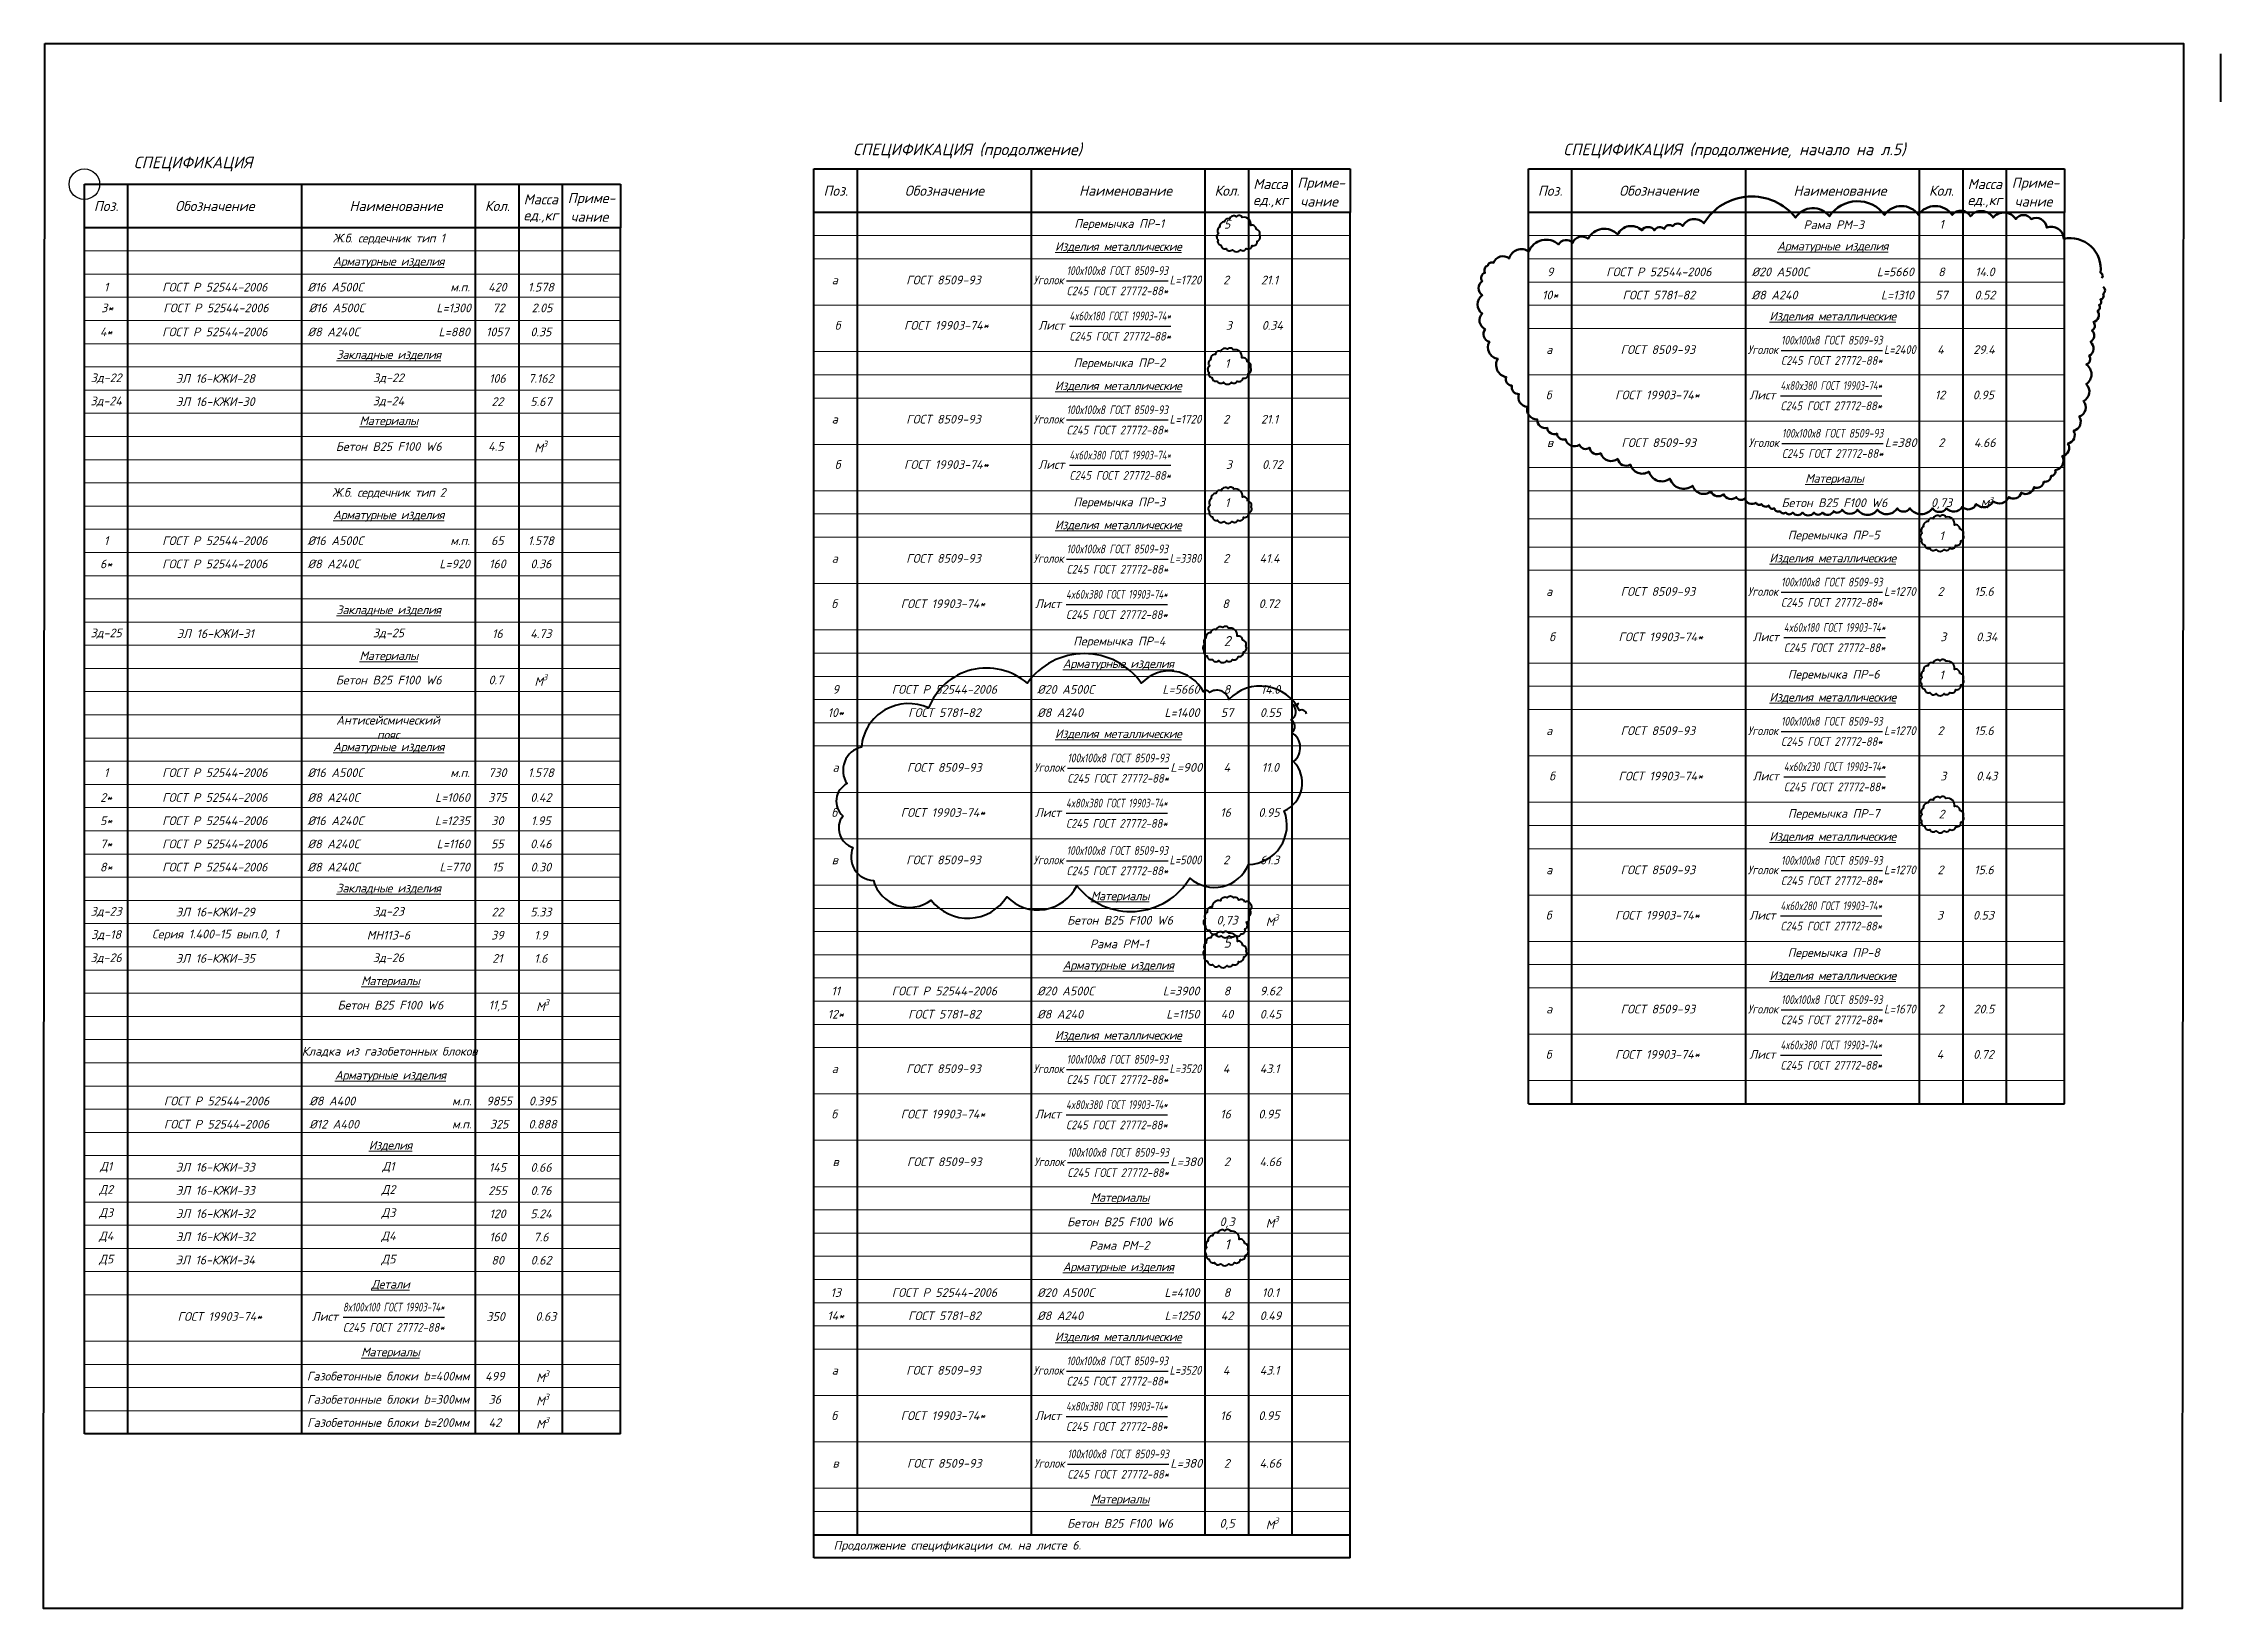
# Model space of a CAD drawing. Header units: millimetres. Extents: x -1807136 to 121189, y 23614 to 410608.
# Drawn here: x -5269 to 69844, y 66268 to 120236 of the extents above; entities that cross this region are included whole.
import ezdxf
from ezdxf.enums import TextEntityAlignment as Align

# ---------------------------------------------------------------- set-up
doc = ezdxf.new("R2010")
doc.units = ezdxf.units.MM
doc.layers.get('0').update_dxf_attribs({"lineweight": 5})
doc.layers.add('#Текст', color=7, linetype='Continuous')
for name, color, linetype, lineweight in [('#Техт', 7, 'Continuous', 18), ('k_ Рамка', 252, 'Continuous', 40), ('Штриховка', 7, 'Continuous', 25)]:
    doc.layers.add(name, color=color, linetype=linetype, lineweight=lineweight)
doc.layers.add('NoPrint', color=18, linetype='Continuous', plot=False)
doc.styles.add('STEP PR', font='isocpeui.ttf')

msp = doc.modelspace()

# ---------------------------------------------------------------- texts
at = {"layer": '#Техт', "char_height": 300, "width": 6000, "attachment_point": 5, "style": 'STEP PR'}
for s, insert in [('ЭЛ 16-КЖИ-28', (658.2, 108685.4)), ('ЭЛ 16-КЖИ-30', (658.2, 107885.9)), ('ЭЛ 16-КЖИ-31', (658.2, 99885.9)), ('ЭЛ 16-КЖИ-29', (658.2, 90285.4)), ('Серия 1.400-15 вып.0, 1 ', (658.2, 89485.9)), ('ЭЛ 16-КЖИ-35', (658.2, 88686.4)), ('ЭЛ 16-КЖИ-33', (658.2, 81485.4)), ('ЭЛ 16-КЖИ-33', (658.2, 80685.4)), ('ЭЛ 16-КЖИ-32', (658.2, 79885.4)), ('ЭЛ 16-КЖИ-32', (658.2, 79085.4)), ('ЭЛ 16-КЖИ-34', (658.2, 78285.4))]:
    msp.add_mtext(s, dxfattribs=dict(at, insert=insert))
at = {"style": 'STEP PR'}
for s, p in [('Масса', (11890.7, 114863.9)), ('Приме-', (13640.7, 114863.9)), ('Поз.', (22064.9, 115162.1)), ('Обозначение', (25814.9, 115162.1)), ('Наименование', (32064.9, 115162.1)), ('Кол.', (35564.9, 115162.1)), ('Масса', (37064.9, 115390.9)), ('Приме-', (38814.9, 115390.9)), ('Поз.', (46715.2, 115162.1)), ('Обозначение', (50465.2, 115162.1)), ('Наименование', (56715.2, 115162.1)), ('Кол.', (60215.2, 115162.1)), ('Масса', (61715.2, 115390.9)), ('Приме-', (63465.2, 115390.9)), ('Поз.', (-3109.3, 114635.1)), ('Обозначение', (640.7, 114635.1)), ('Наименование', (6890.7, 114635.1)), ('Кол.', (10390.7, 114635.1)), ('ед.,кг', (11890.7, 114271.8)), ('чание', (13567.5, 114263.2)), ('ед.,кг', (37064.9, 114798.7)), ('чание', (38741.7, 114790.2)), ('ед.,кг', (61715.2, 114798.7)), ('чание', (63392, 114790.2))]:
    msp.add_text(s, height=350, dxfattribs=at).set_placement(p, align=Align.MIDDLE)
for s, height, p in [('5', 300, (35570, 113854)), ('1', 300, (60220.3, 113854)), ('1', 300, (35570, 109054)), ('4.5', 300, (10336.9, 106191.6)), ('1', 300, (35570, 104254)), ('0,73', 300, (60220.3, 104254)), ('1', 300, (60220.3, 103111.9)), ('2', 350, (35570, 99454)), ('0.7', 300, (10336.9, 98138.6)), ('1', 300, (60220.3, 98311.9)), ('2', 300, (60220.3, 93511.9)), ('0,73', 300, (35570, 89854)), ('5', 350, (35570, 89054)), ('11,5', 300, (10395.8, 86927)), ('145', 300, (10395.8, 81327)), ('0.66', 300, (11895.8, 81327)), ('255', 300, (10395.8, 80527)), ('0.76', 300, (11895.8, 80527)), ('120', 300, (10395.8, 79727)), ('5.24', 300, (11895.8, 79727)), ('0,3', 300, (35570, 79454)), ('160', 300, (10395.8, 78927)), ('7.6', 300, (11895.8, 78927)), ('1', 350, (35570, 78654)), ('80', 300, (10395.8, 78127)), ('0.62', 300, (11895.8, 78127)), ('499', 300, (10301.4, 74125.7)), ('36', 300, (10301.4, 73325.7)), ('42', 300, (10301.4, 72525.7)), ('0,5', 300, (35570, 69054))]:
    msp.add_text(s, height=height, dxfattribs=at).set_placement(p, align=Align.CENTER)
for s, insert, char_height, width, attachment_point in [('СПЕЦИФИКАЦИЯ (продолжение)', (26614.9, 116531.3), 400, 10700.842, 5), ('\\pi1772.2;СПЕЦИФИКАЦИЯ (продолжение, начало на л.5)', (45398.8, 116531.3), 400, 15609.213, 4), ('{\\fISOCPEUR|b1|i1|c204|p34;Перемычка ПР-1}', (31847.9, 113987), 300, 6000, 5), ('{\\fISOCPEUR|b1|i1|c204|p34;\\T0.95;Ж.б. сердечник тип 1}', (6640.7, 113485.4), 300, 6000, 5), ('{\\fISOCPEUR|b1|i1|c204|p34;Рама РМ-3}', (56498.2, 113987), 300, 6000, 5), ('{\\T0.95;\\LАрматурные изделия}', (6640.7, 112685.4), 300, 6000, 5), ('{\\T0.95;\\LИзделия металлические}', (31814.9, 113212.1), 300, 6000, 5), ('{\\T0.95;\\LАрматурные изделия}', (56465.2, 113212.1), 300, 6000, 5), ('{\\T0.95;\\LИзделия металлические}', (56465.2, 110812.1), 300, 6000, 5), ('{\\T0.95;\\LЗакладные изделия}', (6640.7, 109485.1), 300, 6000, 5), ('{\\fISOCPEUR|b1|i1|c204|p34;Перемычка ПР-2}', (31847.9, 109187), 300, 6000, 5), ('\\A1;Зд-22', (-3109.3, 108685.4), 300, 1535.108, 5), ('\\A1;Зд-22', (6631.9, 108685.4), 300, 6017.554, 5), ('106', (10390.7, 108685.4), 300, 1535.108, 5), ('7.162', (11890.7, 108685.4), 300, 1535.108, 5), ('{\\T0.95;\\LИзделия металлические}', (31814.9, 108412.1), 300, 6000, 5), ('\\A1;Зд-24', (-3109.3, 107885.9), 300, 1535.108, 5), ('\\A1;Зд-24', (6631.9, 107885.9), 300, 6017.554, 5), ('22', (10390.7, 107885.9), 300, 1535.108, 5), ('5.67', (11890.7, 107885.9), 300, 1535.108, 5), ('{\\T0.95;\\LМатериалы}', (6640.7, 107189.5), 300, 6000, 5), ('Бетон В25 F100 W6 ', (6640.7, 106338.4), 300, 6000, 5), ('\\A1;М{\\H0.7x;\\S3^ ;}', (11890.7, 106338.4), 300, 1500, 5), ('{\\T0.95;\\LМатериалы}', (56524.2, 105200.7), 300, 6000, 5), ('{\\fISOCPEUR|b1|i1|c204|p34;\\T0.95;Ж.б. сердечник тип 2}', (6640.7, 104713.6), 300, 6000, 5), ('{\\fISOCPEUR|b1|i1|c204|p34;Перемычка ПР-3}', (31847.9, 104387), 300, 6000, 5), ('Бетон В25 F100 W6 ', (56524.2, 104400.7), 300, 6000, 5), ('\\A1;М{\\H0.7x;\\S3^ ;}', (61774.2, 104400.7), 300, 1500, 5), ('{\\T0.95;\\LАрматурные изделия}', (6640.7, 103941.9), 300, 6000, 5), ('{\\T0.95;\\LИзделия металлические}', (31814.9, 103612.1), 300, 6000, 5), ('{\\fISOCPEUR|b1|i1|c204|p34;Перемычка ПР-5}', (56498.2, 103245), 300, 6000, 5), ('{\\T0.95;\\LИзделия металлические}', (56465.2, 102470.1), 300, 6000, 5), ('{\\T0.95;\\LЗакладные изделия}', (6640.7, 100685.1), 300, 6000, 5), ('\\A1;Зд-25', (-3109.3, 99885.9), 300, 1535.108, 5), ('\\A1;Зд-25', (6631.9, 99885.9), 300, 6017.554, 5), ('16', (10390.7, 99885.9), 300, 1535.108, 5), ('4.73', (11890.7, 99885.9), 300, 1535.108, 5), ('{\\T0.95;\\LМатериалы}', (6640.7, 99085.4), 300, 6000, 5), ('{\\fISOCPEUR|b1|i1|c204|p34;Перемычка ПР-4}', (31847.9, 99587), 300, 6000, 5), ('Бетон В25 F100 W6 ', (6640.7, 98285.4), 300, 6000, 5), ('\\A1;М{\\H0.7x;\\S3^ ;}', (11890.7, 98285.4), 300, 1500, 5), ('{\\T0.95;\\LАрматурные изделия}', (31814.9, 98812.1), 300, 6000, 5), ('{\\fISOCPEUR|b1|i1|c204|p34;Перемычка ПР-6}', (56498.2, 98445), 300, 6000, 5), ('{\\T0.95;\\LИзделия металлические}', (56465.2, 97670.1), 300, 6000, 5), ('{\\fISOCPEUR|b1|i1|c204|p34;Антисейсмический\\Pпояс\\A1;  \\A0; }', (6619.8, 96650.9), 300, 6000, 5), ('{\\T0.95;\\LИзделия металлические}', (31814.9, 96412.1), 300, 6000, 5), ('{\\T0.95;\\LАрматурные изделия}', (6640.7, 95941.9), 300, 6000, 5), ('{\\fISOCPEUR|b1|i1|c204|p34;Перемычка ПР-7}', (56498.2, 93645), 300, 6000, 5), ('{\\T0.95;\\LИзделия металлические}', (56465.2, 92870.1), 300, 6000, 5), ('{\\T0.95;\\LЗакладные изделия}', (6640.7, 91085.1), 300, 6000, 5), ('{\\T0.95;\\LМатериалы}', (31873.8, 90800.7), 300, 6000, 5), ('\\A1;Зд-23', (-3109.3, 90285.4), 300, 1535.108, 5), ('\\A1;Зд-23', (6631.9, 90285.4), 300, 6017.554, 5), ('22', (10390.7, 90285.4), 300, 1535.108, 5), ('5.33', (11890.7, 90285.4), 300, 1535.108, 5), ('Бетон В25 F100 W6 ', (31873.8, 90000.7), 300, 6000, 5), ('\\A1;М{\\H0.7x;\\S3^ ;}', (37123.8, 90000.7), 300, 1500, 5), ('\\A1;Зд-18', (-3109.3, 89485.9), 300, 1535.108, 5), ('\\A1;МН113-6', (6631.9, 89485.9), 300, 6017.554, 5), ('39', (10390.7, 89485.9), 300, 1535.108, 5), ('1.9', (11890.7, 89485.9), 300, 1535.108, 5), ('\\A1;Зд-26', (-3109.3, 88686.4), 300, 1535.108, 5), ('\\A1;Зд-26', (6631.9, 88686.4), 300, 6017.554, 5), ('1.6', (11890.7, 88686.4), 300, 1535.108, 5), ('{\\fISOCPEUR|b1|i1|c204|p34;Рама РМ-1}', (31847.9, 89187), 300, 6000, 5), ('{\\fISOCPEUR|b1|i1|c204|p34;Перемычка ПР-8}', (56498.2, 88845), 300, 6000, 5), ('{\\T0.95;\\LМатериалы}', (6699.6, 87873.7), 300, 6000, 5), ('{\\T0.95;\\LАрматурные изделия}', (31814.9, 88412.1), 300, 6000, 5), ('{\\T0.95;\\LИзделия металлические}', (56465.2, 88070.1), 300, 6000, 5), ('Бетон В25 F100 W6 ', (6699.6, 87073.7), 300, 6000, 5), ('\\A1;М{\\H0.7x;\\S3^ ;}', (11949.6, 87073.7), 300, 1500, 5), ('{\\fISOCPEUR|b1|i1|c204|p34;Кладка из газобетонных блоков\\A1; \\A0; }', (6673.7, 85460), 300, 6000, 5), ('{\\T0.95;\\LИзделия металлические}', (31814.9, 86012.1), 300, 6000, 5), ('{\\T0.95;\\LАрматурные изделия}', (6699.6, 84618.8), 300, 6000, 5), ('{\\T0.95;\\LИзделия}', (6699.6, 82218.8), 300, 6000, 5), ('\\A1;Д1', (-3109.3, 81485.9), 300, 1535.108, 5), ('\\A1;Д1', (6631.9, 81485.6), 300, 6017.554, 5), ('\\A1;Д2', (-3109.3, 80685.9), 300, 1535.108, 5), ('\\A1;Д2', (6631.9, 80685.6), 300, 6017.554, 5), ('{\\T0.95;\\LМатериалы}', (31873.8, 80400.7), 300, 6000, 5), ('\\A1;Д3', (-3109.3, 79885.9), 300, 1535.108, 5), ('\\A1;Д3', (6631.9, 79885.6), 300, 6017.554, 5), ('Бетон В25 F100 W6 ', (31873.8, 79600.7), 300, 6000, 5), ('\\A1;М{\\H0.7x;\\S3^ ;}', (37123.8, 79600.7), 300, 1500, 5), ('\\A1;Д4', (-3109.3, 79085.9), 300, 1535.108, 5), ('\\A1;Д4', (6631.9, 79085.6), 300, 6017.554, 5), ('{\\fISOCPEUR|b1|i1|c204|p34;Рама РМ-2}', (31847.9, 78787), 300, 6000, 5), ('\\A1;Д5', (-3109.3, 78285.9), 300, 1535.108, 5), ('\\A1;Д5', (6631.9, 78285.6), 300, 6017.554, 5), ('{\\T0.95;\\LАрматурные изделия}', (31814.9, 78012.1), 300, 6000, 5), ('{\\T0.95;\\LДетали}', (6699.6, 77418.8), 300, 6000, 5), ('{\\T0.95;\\LМатериалы}', (6699.6, 75073.7), 300, 6000, 5), ('{\\T0.95;\\LИзделия металлические}', (31814.9, 75612.1), 300, 6000, 5), ('Газобетонные блоки b=400мм', (6623, 74278.7), 300, 5964.569, 5), ('\\A1;М{\\H0.7x;\\S3^ ;}', (11949.6, 74273.7), 300, 1500, 5), ('Газобетонные блоки b=300мм', (6623, 73478.7), 300, 5964.569, 5), ('\\A1;М{\\H0.7x;\\S3^ ;}', (11949.6, 73473.7), 300, 1500, 5), ('\\A1;М{\\H0.7x;\\S3^ ;}', (11949.6, 72673.7), 300, 1500, 5), ('Газобетонные блоки b=200мм', (6623, 72678.7), 300, 5964.569, 5), ('{\\T0.95;\\LМатериалы}', (31873.8, 70000.7), 300, 6000, 5), ('Бетон В25 F100 W6 ', (31873.8, 69200.7), 300, 6000, 5), ('\\A1;М{\\H0.7x;\\S3^ ;}', (37123.8, 69200.7), 300, 1500, 5), ('Продолжение спецификации см. на листе 6. ', (26260.4, 68406.5), 300, 9191.057, 5)]:
    msp.add_mtext(s, dxfattribs=dict(at, insert=insert, char_height=char_height, width=width, attachment_point=attachment_point))
at = {"color": 7, "insert": (10390.7, 88686.4), "char_height": 300, "width": 1535.108, "attachment_point": 5, "style": 'STEP PR'}
msp.add_mtext('21', dxfattribs=at)
at = {"style": 'STEP PR', "flags": 8}
msp.add_attdef('СПЕЦИФИКАЦИЯ', (-2154.4, 115935.4), 'Спецификация', height=400, dxfattribs=at)

# ---------------------------------------------------------------- blocks, each defined once
blk = doc.blocks.new('vcBlockST6-1-1')
at = {"color": 0, "linetype": 'ByBlock', "lineweight": -2, "style": 'STEP PR', "flags": 1}
for tag in ['CLASS', 'GOST', 'FILE', 'IDD']:
    blk.add_attdef(tag, text='', height=300, dxfattribs=at).set_placement((0, 0), align=Align.RIGHT)
at = {"color": 0, "linetype": 'ByBlock', "lineweight": -2, "style": 'STEP PR'}
blk.add_attdef('ДЛИНА', text='', height=300, dxfattribs=at).set_placement((133, -6), align=Align.RIGHT)
for tag, p, p2 in [('ПОЗИЦИЯ', (0.75, -6), (14.25, -6)), ('ОБОЗНАЧЕНИЕ', (15.75, -6), (74.25, -6)), ('КОЛИЧЕСТВО', (135.75, -6), (149.25, -6)), ('МАССА', (150.75, -6), (164.25, -6)), ('ПРИМЕЧАНИЕ', (165.75, -6), (184.25, -6))]:
    blk.add_attdef(tag, text='', height=300, dxfattribs=at).set_placement(p, p2, align=Align.FIT)
blk.add_attdef('НАИМЕНОВАНИЕ', (77, -6), '', height=300, dxfattribs=at)
blk = doc.blocks.new('vcBlockST6-2-1')
at = {"color": 0, "linetype": 'ByBlock', "lineweight": -2}
blk.add_line((87.5, -8), (122.5, -8), dxfattribs=at)
at = {"color": 0, "linetype": 'ByBlock', "lineweight": -2, "style": 'STEP PR', "flags": 1}
for tag in ['CLASS', 'GOST', 'FILE', 'IDD']:
    blk.add_attdef(tag, text='', height=300, dxfattribs=at).set_placement((0, 0), align=Align.RIGHT)
at = {"color": 0, "linetype": 'ByBlock', "lineweight": -2, "style": 'STEP PR'}
for tag, p, p2 in [('НАИМЕНОВАНИЕ', (87.5, -6), (122.5, -6)), ('ПОЗИЦИЯ', (0.75, -9.25), (14.25, -9.25)), ('ОБОЗНАЧЕНИЕ', (15.75, -9.25), (74.25, -9.25)), ('ПРОФИЛЬ', (76, -9.25), (86.5, -9.25)), ('СТАЛЬ', (87.5, -13), (122.5, -13)), ('ДЛИНА', (123, -9.25), (134, -9.25)), ('КОЛИЧЕСТВО', (135.75, -9.25), (149.25, -9.25)), ('МАССА', (150.75, -9.25), (164.25, -9.25)), ('ПРИМЕЧАНИЕ', (165.75, -9.25), (184.25, -9.25))]:
    blk.add_attdef(tag, text='', height=300, dxfattribs=at).set_placement(p, p2, align=Align.FIT)

# ---------------------------------------------------------------- linework, layer by layer
at = {"color": 8, "lineweight": 13}
for p, q in [((39814.9, 114412.1), (21314.9, 114412.1)), ((64465.2, 114412.1), (45965.2, 114412.1)), ((39814.9, 113612.1), (21314.9, 113612.1)), ((39814.9, 113612.1), (21314.9, 113612.1)), ((64465.2, 113612.1), (45965.2, 113612.1)), ((64465.2, 113612.1), (45965.2, 113612.1)), ((14640.7, 113085.1), (-3859.3, 113085.1)), ((39814.9, 112812.1), (21314.9, 112812.1)), ((64465.2, 112812.1), (45965.2, 112812.1)), ((64465.2, 112812.1), (45965.2, 112812.1)), ((14640.7, 112285.1), (-3859.3, 112285.1)), ((64465.2, 112012.1), (45965.2, 112012.1)), ((14640.7, 111485.1), (-3859.3, 111485.1)), ((39814.9, 111212.1), (21314.9, 111212.1)), ((64465.2, 111212.1), (45965.2, 111212.1)), ((14640.7, 110685.1), (-3859.3, 110685.1)), ((14640.7, 109885.1), (-3859.3, 109885.1)), ((64465.2, 110412.1), (45965.2, 110412.1)), ((64465.2, 110412.1), (45965.2, 110412.1)), ((14640.7, 109085.1), (-3859.3, 109085.1)), ((39814.9, 109612.1), (21314.9, 109612.1)), ((14640.7, 108285.1), (-3859.3, 108285.1)), ((39814.9, 108812.1), (21314.9, 108812.1)), ((64465.2, 108812.1), (45965.2, 108812.1)), ((14640.7, 107485.1), (-3859.3, 107485.1)), ((39814.9, 108012.1), (21314.9, 108012.1)), ((14640.7, 106685.1), (-3859.3, 106685.1)), ((64465.2, 107212.1), (45965.2, 107212.1)), ((39814.9, 106412.1), (21314.9, 106412.1)), ((14640.7, 105885.1), (-3859.3, 105885.1)), ((64465.2, 105612.1), (45965.2, 105612.1)), ((14640.7, 105085.1), (-3859.3, 105085.1)), ((39814.9, 104812.1), (21314.9, 104812.1)), ((64465.2, 104812.1), (45965.2, 104812.1)), ((14640.7, 104285.1), (-3859.3, 104285.1)), ((39814.9, 104012.1), (21314.9, 104012.1)), ((64465.2, 103846.6), (45965.2, 103846.6)), ((14640.7, 103485.1), (-3859.3, 103485.1)), ((39814.9, 103212.1), (21314.9, 103212.1)), ((14640.7, 102685.1), (-3859.3, 102685.1)), ((64465.2, 102870.1), (45965.2, 102870.1)), ((64465.2, 102870.1), (45965.2, 102870.1)), ((14640.7, 101885.1), (-3859.3, 101885.1)), ((39814.9, 101612.1), (21314.9, 101612.1)), ((64465.2, 102070.1), (45965.2, 102070.1)), ((14640.7, 101085.1), (-3859.3, 101085.1)), ((14640.7, 100285.1), (-3859.3, 100285.1)), ((39814.9, 100012.1), (21314.9, 100012.1)), ((64465.2, 100470.1), (45965.2, 100470.1)), ((14640.7, 99485.1), (-3859.3, 99485.1)), ((39814.9, 99212.1), (21314.9, 99212.1)), ((14640.7, 98685.1), (-3859.3, 98685.1)), ((39814.9, 98412.1), (21314.9, 98412.1)), ((64465.2, 98870.1), (45965.2, 98870.1)), ((14640.7, 97885.1), (-3859.3, 97885.1)), ((64465.2, 98070.1), (45965.2, 98070.1)), ((14640.7, 97085.1), (-3859.3, 97085.1)), ((39814.9, 97612.1), (21314.9, 97612.1)), ((64465.2, 97270.1), (45965.2, 97270.1)), ((14640.7, 96285.1), (-3859.3, 96285.1)), ((39814.9, 96812.1), (21314.9, 96812.1)), ((39814.9, 96812.1), (21314.9, 96812.1)), ((14640.7, 95485.1), (-3859.3, 95485.1)), ((39814.9, 96012.1), (21314.9, 96012.1)), ((39814.9, 96012.1), (21314.9, 96012.1)), ((64465.2, 95670.1), (45965.2, 95670.1)), ((14640.7, 94685.1), (-3859.3, 94685.1)), ((39814.9, 94412.1), (21314.9, 94412.1)), ((64465.2, 94070.1), (45965.2, 94070.1)), ((14640.7, 93885.1), (-3859.3, 93885.1)), ((64465.2, 93270.1), (45965.2, 93270.1)), ((14640.7, 93085.1), (-3859.3, 93085.1)), ((39814.9, 92812.1), (21314.9, 92812.1)), ((64465.2, 92470.1), (45965.2, 92470.1)), ((14640.7, 92285.1), (-3859.3, 92285.1)), ((14640.7, 91485.1), (-3859.3, 91485.1)), ((39814.9, 91212.1), (21314.9, 91212.1)), ((14640.7, 90685.1), (-3859.3, 90685.1)), ((39814.9, 90412.1), (21314.9, 90412.1)), ((64465.2, 90870.1), (45965.2, 90870.1)), ((14640.7, 89885.1), (-3859.3, 89885.1)), ((39814.9, 89612.1), (21314.9, 89612.1)), ((14640.7, 89085.1), (-3859.3, 89085.1)), ((39814.9, 88812.1), (21314.9, 88812.1)), ((39814.9, 88812.1), (21314.9, 88812.1)), ((64465.2, 89270.1), (45965.2, 89270.1)), ((14640.7, 88285.1), (-3859.3, 88285.1)), ((39814.9, 88012.1), (21314.9, 88012.1)), ((39814.9, 88012.1), (21314.9, 88012.1)), ((64465.2, 88470.1), (45965.2, 88470.1)), ((14640.7, 87485.1), (-3859.3, 87485.1)), ((39814.9, 87212.1), (21314.9, 87212.1)), ((64465.2, 87670.1), (45965.2, 87670.1)), ((14640.7, 86685.1), (-3859.3, 86685.1)), ((39814.9, 86412.1), (21314.9, 86412.1)), ((14640.7, 85885.1), (-3859.3, 85885.1)), ((64465.2, 86070.1), (45965.2, 86070.1)), ((14640.7, 85085.1), (-3859.3, 85085.1)), ((39814.9, 85612.1), (21314.9, 85612.1)), ((39814.9, 85612.1), (21314.9, 85612.1)), ((14640.7, 84285.1), (-3859.3, 84285.1)), ((64465.2, 84470.1), (45965.2, 84470.1)), ((14640.7, 83485.1), (-3859.3, 83485.1)), ((39814.9, 84012.1), (21314.9, 84012.1)), ((64465.2, 83670.1), (45965.2, 83670.1)), ((64465.2, 83670.1), (45965.2, 83670.1)), ((64465.2, 83670.1), (45965.2, 83670.1)), ((64465.2, 83670.1), (45965.2, 83670.1)), ((14640.7, 82685.1), (-3859.3, 82685.1)), ((14640.7, 81885.1), (-3859.3, 81885.1)), ((39814.9, 82412.1), (21314.9, 82412.1)), ((14640.7, 81085.1), (-3859.3, 81085.1)), ((39814.9, 80812.1), (21314.9, 80812.1)), ((14640.7, 80285.1), (-3859.3, 80285.1)), ((39814.9, 80012.1), (21314.9, 80012.1)), ((14640.7, 79485.1), (-3859.3, 79485.1)), ((39814.9, 79212.1), (21314.9, 79212.1)), ((14640.7, 78685.1), (-3859.3, 78685.1)), ((39814.9, 78412.1), (21314.9, 78412.1)), ((39814.9, 78412.1), (21314.9, 78412.1)), ((14640.7, 77885.1), (-3859.3, 77885.1)), ((39814.9, 77612.1), (21314.9, 77612.1)), ((39814.9, 77612.1), (21314.9, 77612.1)), ((14640.7, 77085.1), (-3859.3, 77085.1)), ((39814.9, 76812.1), (21314.9, 76812.1)), ((39814.9, 76012.1), (21314.9, 76012.1)), ((14640.7, 75485.1), (-3859.3, 75485.1)), ((39814.9, 75212.1), (21314.9, 75212.1)), ((39814.9, 75212.1), (21314.9, 75212.1)), ((14640.7, 74685.1), (-3859.3, 74685.1)), ((14640.7, 73885.1), (-3859.3, 73885.1)), ((39814.9, 73612.1), (21314.9, 73612.1)), ((14640.7, 73085.1), (-3859.3, 73085.1)), ((14640.7, 72285.1), (-3859.3, 72285.1)), ((39814.9, 72012.1), (21314.9, 72012.1)), ((39814.9, 70412.1), (21314.9, 70412.1)), ((39814.9, 69612.1), (21314.9, 69612.1)), ((39814.9, 68812.1), (21314.9, 68812.1)), ((39814.9, 68812.1), (21314.9, 68812.1)), ((39814.9, 68812.1), (21314.9, 68812.1))]:
    msp.add_line(p, q, dxfattribs=at)
at = {"color": 3, "lineweight": 40}
msp.add_lwpolyline([(-5222.3, 120235.7), (68567.9, 120235.7), (68521.6, 66268.4), (-5268.6, 66268.4)], close=True, dxfattribs=at)
at = {"layer": 'k_ Рамка'}
for p, q in [((21314.9, 115912.1), (39814.9, 115912.1)), ((21314.9, 114412.1), (21314.9, 115912.1)), ((22814.9, 114412.1), (22814.9, 115912.1)), ((28814.9, 114412.1), (28814.9, 115912.1)), ((34814.9, 114412.1), (34814.9, 115912.1)), ((36314.9, 114412.1), (36314.9, 115912.1)), ((37814.9, 114412.1), (37814.9, 115912.1)), ((39814.9, 115912.1), (39814.9, 114412.1)), ((45965.2, 115912.1), (64465.2, 115912.1)), ((45965.2, 114412.1), (45965.2, 115912.1)), ((47465.2, 114412.1), (47465.2, 115912.1)), ((53465.2, 114412.1), (53465.2, 115912.1)), ((59465.2, 114412.1), (59465.2, 115912.1)), ((60965.2, 114412.1), (60965.2, 115912.1)), ((62465.2, 114412.1), (62465.2, 115912.1)), ((64465.2, 115912.1), (64465.2, 114412.1)), ((-3859.3, 115385.1), (14640.7, 115385.1)), ((-3859.3, 113885.1), (-3859.3, 115385.1)), ((-2359.3, 113885.1), (-2359.3, 115385.1)), ((3640.7, 113885.1), (3640.7, 115385.1)), ((9640.7, 113885.1), (9640.7, 115385.1)), ((11140.7, 113885.1), (11140.7, 115385.1)), ((12640.7, 113885.1), (12640.7, 115385.1)), ((14640.7, 115385.1), (14640.7, 113885.1)), ((21314.9, 68012.1), (21314.9, 114412.1)), ((39814.9, 114412.1), (21314.9, 114412.1)), ((22814.9, 68812.1), (22814.9, 114412.1)), ((28814.9, 68812.1), (28814.9, 114412.1)), ((34814.9, 68812.1), (34814.9, 114412.1)), ((36314.9, 68812.1), (36314.9, 114412.1)), ((37814.9, 68812.1), (37814.9, 114412.1)), ((39814.9, 68012.1), (39814.9, 114412.1)), ((45965.2, 83670.1), (45965.2, 114412.1)), ((64465.2, 114412.1), (45965.2, 114412.1)), ((47465.2, 83670.1), (47465.2, 114412.1)), ((53465.2, 83670.1), (53465.2, 114412.1)), ((59465.2, 83670.1), (59465.2, 114412.1)), ((60965.2, 83670.1), (60965.2, 114412.1)), ((62465.2, 83670.1), (62465.2, 114412.1)), ((64465.2, 83670.1), (64465.2, 114412.1)), ((-3859.3, 72285.1), (-3859.3, 113885.1)), ((14640.7, 113885.1), (-3859.3, 113885.1)), ((-2359.3, 72285.1), (-2359.3, 113885.1)), ((3640.7, 72285.1), (3640.7, 113885.1)), ((9640.7, 72285.1), (9640.7, 113885.1)), ((11140.7, 72285.1), (11140.7, 113885.1)), ((12640.7, 72285.1), (12640.7, 113885.1)), ((14640.7, 72285.1), (14640.7, 113885.1)), ((14640.7, 72285.1), (-3859.3, 72285.1)), ((39814.9, 68012.1), (21314.9, 68012.1))]:
    msp.add_line(p, q, dxfattribs=at)
for points in [[(45965.2, 83670.1), (64465.2, 83670.1)], [(21314.9, 68812.1), (39814.9, 68812.1)]]:
    msp.add_lwpolyline(points, dxfattribs=at)
at = {"layer": 'NoPrint', "color": 3, "lineweight": 40}
msp.add_lwpolyline([(69843.9, 119880.3), (69843.9, 118223.1)], dxfattribs=at)
at = {"layer": 'NoPrint', "color": 3, "lineweight": 50}
msp.add_lwpolyline([(65749.9, 112139.4, 0.5205671), (65701.2, 112334, 0.5205671), (65701.2, 112334, 0.5205671), (64435.2, 113501.8, 0.5205671), (64435.2, 113501.8, 0.5205671), (63850.9, 113891.1, 0.5205671), (63850.9, 113891.1, 0.5205671), (63315.3, 114183.1, 0.5205671), (63315.3, 114183.1, 0.5205671), (62779.7, 114183.1, 0.5205671), (62779.7, 114183.1, 0.5205671), (62000.6, 114231.7, 0.5205671), (62000.6, 114231.7, 0.5205671), (61221.5, 114280.4, 0.5205671), (61221.5, 114280.4, 0.5205671), (60588.5, 114329.1, 0.5205671), (60588.5, 114329.1, 0.5205671), (59419.8, 114329.1, 0.5205671), (59419.8, 114329.1, 0.5205671), (58251.2, 114329.1, 0.5205671), (58251.2, 114329.1, 0.5205671), (56352.2, 114280.4, 0.5205671), (56352.2, 114280.4, 0.5205671), (55183.6, 114231.7, 0.5205671), (55183.6, 114231.7, 0.5205671), (52018.5, 114037.1, 0.5205671), (52018.5, 114037.1, 0.5205671), (51288.1, 113939.8, 0.5205671), (51288.1, 113939.8, 0.5205671), (50947.3, 113939.8, 0.5205671), (50947.3, 113939.8, 0.5205671), (50655.1, 113842.5, 0.5205671), (50655.1, 113842.5, 0.5205671), (50314.3, 113793.8, 0.5205671), (50314.3, 113793.8, 0.5205671), (49876, 113793.8, 0.5205671), (49876, 113793.8, 0.5205671), (49048.2, 113647.8, 0.5205671), (49048.2, 113647.8, 0.5205671), (48025.7, 113501.8, 0.5205671), (48025.7, 113501.8, 0.5205671), (47490.1, 113355.9, 0.5205671), (47490.1, 113355.9, 0.5205671), (47003.1, 113307.2, 0.5205671), (47003.1, 113307.2, 0.5205671), (45980.6, 113063.9, 0.5205671), (45980.6, 113063.9, 0.5205671), (45298.9, 112820.6, 0.5205671), (45298.9, 112820.6, 0.5205671), (44763.3, 112674.6, 0.5205671), (44763.3, 112674.6, 0.5205671), (44568.5, 112577.3, 0.5205671), (44568.5, 112577.3, 0.5205671), (44471.1, 112334, 0.5205671), (44471.1, 112334, 0.5205671), (44373.7, 112042, 0.5205671), (44373.7, 112042, 0.5205671), (44373.7, 111555.4, 0.5205671), (44373.7, 111555.4, 0.5205671), (44373.7, 110922.9, 0.5205671), (44373.7, 110922.9, 0.5205671), (44471.1, 110387.6, 0.5205671), (44471.1, 110387.6, 0.5205671), (44617.2, 109949.7, 0.5205671), (44617.2, 109949.7, 0.5205671), (44909.3, 109365.7, 0.5205671), (44909.3, 109365.7, 0.5205671), (45201.5, 108733.2, 0.5205671), (45201.5, 108733.2, 0.5205671), (45396.3, 108441.2, 0.5205671), (45396.3, 108441.2, 0.5205671), (45639.7, 108149.2, 0.5205671), (45639.7, 108149.2, 0.5205671), (45931.9, 107711.3, 0.5205671), (45931.9, 107711.3, 0.5205671), (46272.8, 107273.4, 0.5205671), (46272.8, 107273.4, 0.5205671), (46613.6, 106981.4, 0.5205671), (46613.6, 106981.4, 0.5205671), (46954.5, 106786.8, 0.5205671), (46954.5, 106786.8, 0.5205671), (47246.6, 106592.1, 0.5205671), (47246.6, 106592.1, 0.5205671), (47733.5, 106397.5, 0.5205671), (47733.5, 106397.5, 0.5205671), (48074.4, 106300.2, 0.5205671), (48074.4, 106300.2, 0.5205671), (48463.9, 106105.5, 0.5205671), (48463.9, 106105.5, 0.5205671), (49048.2, 105910.9, 0.5205671), (49048.2, 105910.9, 0.5205671), (49486.5, 105716.2, 0.5205671), (49486.5, 105716.2, 0.5205671), (50119.5, 105472.9, 0.5205671), (50119.5, 105472.9, 0.5205671), (50849.9, 105229.6, 0.5205671), (50849.9, 105229.6, 0.5205671), (51629, 104986.3, 0.5205671), (51629, 104986.3, 0.5205671), (52262, 104791.7, 0.5205671), (52262, 104791.7, 0.5205671), (52700.2, 104694.4, 0.5205671), (52700.2, 104694.4, 0.5205671), (53138.5, 104597.1, 0.5205671), (53138.5, 104597.1, 0.5205671), (53430.6, 104548.4, 0.5205671), (53430.6, 104548.4, 0.5205671), (53820.2, 104402.4, 0.5205671), (53820.2, 104402.4, 0.5205671), (54014.9, 104353.8, 0.5205671), (54014.9, 104353.8, 0.5205671), (54258.4, 104305.1, 0.5205671), (54258.4, 104305.1, 0.5205671), (54453.2, 104207.8, 0.5205671), (54453.2, 104207.8, 0.5205671), (54647.9, 104110.5, 0.5205671), (54647.9, 104110.5, 0.5205671), (54842.7, 104061.8, 0.5205671), (54842.7, 104061.8, 0.5205671), (55086.2, 104061.8, 0.5205671), (55086.2, 104061.8, 0.5205671), (55427, 104061.8, 0.5205671), (55427, 104061.8, 0.5205671), (55816.6, 104061.8, 0.5205671), (55816.6, 104061.8, 0.5205671), (56108.7, 104061.8, 0.5205671), (56108.7, 104061.8, 0.5205671), (56498.3, 104110.5, 0.5205671), (56498.3, 104110.5, 0.5205671), (56790.4, 104159.1, 0.5205671), (56790.4, 104159.1, 0.5205671), (57326, 104159.1, 0.5205671), (57326, 104159.1, 0.5205671), (58007.7, 104159.1, 0.5205671), (58007.7, 104159.1, 0.5205671), (58689.4, 104207.8, 0.5205671), (58689.4, 104207.8, 0.5205671), (59127.7, 104207.8, 0.5205671), (59127.7, 104207.8, 0.5205671), (59906.8, 104207.8, 0.5205671), (59906.8, 104207.8, 0.5205671), (60393.7, 104207.8, 0.5205671), (60393.7, 104207.8, 0.5205671), (60929.3, 104256.4, 0.5205671), (60929.3, 104256.4, 0.5205671), (61416.3, 104353.8, 0.5205671), (61416.3, 104353.8, 0.5205671), (62000.6, 104451.1, 0.5205671), (62000.6, 104451.1, 0.5205671), (62536.2, 104597.1, 0.5205671), (62536.2, 104597.1, 0.5205671), (62974.4, 104743, 0.5205671), (62974.4, 104743, 0.5205671), (63412.7, 104937.7, 0.5205671), (63412.7, 104937.7, 0.5205671), (63753.5, 105132.3, 0.5205671), (63753.5, 105132.3, 0.5205671), (63997, 105327, 0.5205671), (63997, 105327, 0.5205671), (64143.1, 105521.6, 0.5205671), (64143.1, 105521.6, 0.5205671), (64386.5, 106008.2, 0.5205671), (64386.5, 106008.2, 0.5205671), (64581.3, 106446.1, 0.5205671), (64581.3, 106446.1, 0.5205671), (64776.1, 106884.1, 0.5205671), (64776.1, 106884.1, 0.5205671), (64970.8, 107370.7, 0.5205671), (64970.8, 107370.7, 0.5205671), (65116.9, 107905.9, 0.5205671), (65116.9, 107905.9, 0.5205671), (65214.3, 108489.9, 0.5205671), (65214.3, 108489.9, 0.5205671), (65214.3, 109171.1, 0.5205671), (65214.3, 109171.1, 0.5205671), (65311.7, 109463.1, 0.5205671), (65311.7, 109463.1, 0.5205671), (65360.4, 109949.7, 0.5205671), (65360.4, 109949.7, 0.5205671), (65409.1, 110338.9, 0.5205671), (65409.1, 110338.9, 0.5205671), (65457.8, 110630.9, 0.5205671), (65457.8, 110630.9, 0.5205671), (65603.8, 111020.2, 0.5205671), (65603.8, 111020.2, 0.5205671), (65652.5, 111214.8, 0.5205671), (65652.5, 111214.8, 0.5205671), (65701.2, 111409.5, 0.5205671), (65701.2, 111409.5, 0.5205671), (65798.6, 111604.1, 0.5205671), (65798.6, 111604.1, 0.5205671), (65798.6, 111847.4, 0.5205671), (65798.6, 111847.4)], format="xyb", dxfattribs=at)
at = {"layer": 'NoPrint', "color": 3, "lineweight": 40}
for points in [[(36571.2, 113824.4, 0.5205671), (36391.8, 113963.9, 0.5205671), (36391.8, 113963.9, 0.5205671), (36092.8, 114242.8, 0.5205671), (36092.8, 114242.8, 0.5205671), (35893.4, 114262.7, 0.5205671), (35893.4, 114262.7, 0.5205671), (35654.1, 114183, 0.5205671), (35654.1, 114183, 0.5205671), (35474.7, 114083.4, 0.5205671), (35474.7, 114083.4, 0.5205671), (35315.2, 113904.1, 0.5205671), (35315.2, 113904.1, 0.5205671), (35275.3, 113684.9, 0.5205671), (35275.3, 113684.9, 0.5205671), (35255.4, 113465.8, 0.5205671), (35255.4, 113465.8, 0.5205671), (35355.1, 113286.4, 0.5205671), (35355.1, 113286.4, 0.5205671), (35534.5, 113166.9, 0.5205671), (35534.5, 113166.9, 0.5205671), (35753.8, 113127.1, 0.5205671), (35753.8, 113127.1, 0.5205671), (36032.9, 113127.1, 0.5205671), (36032.9, 113127.1, 0.5205671), (36232.3, 113166.9, 0.5205671), (36232.3, 113166.9, 0.5205671), (36431.7, 113266.5, 0.5205671), (36431.7, 113266.5, 0.5205671), (36611.1, 113425.9, 0.5205671), (36611.1, 113425.9, 0.5205671), (36690.9, 113625.2, 0.5205671), (36690.9, 113625.2, 0.5205671)], [(36260.7, 109255.3, 0.5205671), (36081.2, 109394.8, 0.5205671), (36081.2, 109394.8, 0.5205671), (35782.2, 109673.7, 0.5205671), (35782.2, 109673.7, 0.5205671), (35582.8, 109693.7, 0.5205671), (35582.8, 109693.7, 0.5205671), (35343.6, 109614, 0.5205671), (35343.6, 109614, 0.5205671), (35164.1, 109514.3, 0.5205671), (35164.1, 109514.3, 0.5205671), (35004.6, 109335, 0.5205671), (35004.6, 109335, 0.5205671), (34964.7, 109115.9, 0.5205671), (34964.7, 109115.9, 0.5205671), (34944.8, 108896.7, 0.5205671), (34944.8, 108896.7, 0.5205671), (35044.5, 108717.4, 0.5205671), (35044.5, 108717.4, 0.5205671), (35223.9, 108597.8, 0.5205671), (35223.9, 108597.8, 0.5205671), (35443.2, 108558, 0.5205671), (35443.2, 108558, 0.5205671), (35722.4, 108558, 0.5205671), (35722.4, 108558, 0.5205671), (35921.7, 108597.8, 0.5205671), (35921.7, 108597.8, 0.5205671), (36121.1, 108697.5, 0.5205671), (36121.1, 108697.5, 0.5205671), (36300.5, 108856.8, 0.5205671), (36300.5, 108856.8, 0.5205671), (36380.3, 109056.1, 0.5205671), (36380.3, 109056.1, 0.5205671)], [(36280.1, 104455.3, 0.5205671), (36100.6, 104594.8, 0.5205671), (36100.6, 104594.8, 0.5205671), (35801.6, 104873.7, 0.5205671), (35801.6, 104873.7, 0.5205671), (35602.2, 104893.7, 0.5205671), (35602.2, 104893.7, 0.5205671), (35363, 104814, 0.5205671), (35363, 104814, 0.5205671), (35183.5, 104714.3, 0.5205671), (35183.5, 104714.3, 0.5205671), (35024, 104535, 0.5205671), (35024, 104535, 0.5205671), (34984.1, 104315.9, 0.5205671), (34984.1, 104315.9, 0.5205671), (34964.2, 104096.7, 0.5205671), (34964.2, 104096.7, 0.5205671), (35063.9, 103917.4, 0.5205671), (35063.9, 103917.4, 0.5205671), (35243.3, 103797.8, 0.5205671), (35243.3, 103797.8, 0.5205671), (35462.6, 103758, 0.5205671), (35462.6, 103758, 0.5205671), (35741.8, 103758, 0.5205671), (35741.8, 103758, 0.5205671), (35941.1, 103797.8, 0.5205671), (35941.1, 103797.8, 0.5205671), (36140.5, 103897.5, 0.5205671), (36140.5, 103897.5, 0.5205671), (36320, 104056.8, 0.5205671), (36320, 104056.8, 0.5205671), (36399.7, 104256.1, 0.5205671), (36399.7, 104256.1, 0.5205671)], [(60849.6, 103489.9, 0.5205671), (60670.1, 103629.3, 0.5205671), (60670.1, 103629.3, 0.5205671), (60371.1, 103908.3, 0.5205671), (60371.1, 103908.3, 0.5205671), (60171.7, 103928.2, 0.5205671), (60171.7, 103928.2, 0.5205671), (59932.4, 103848.5, 0.5205671), (59932.4, 103848.5, 0.5205671), (59753, 103748.9, 0.5205671), (59753, 103748.9, 0.5205671), (59593.5, 103569.6, 0.5205671), (59593.5, 103569.6, 0.5205671), (59553.6, 103350.4, 0.5205671), (59553.6, 103350.4, 0.5205671), (59533.7, 103131.2, 0.5205671), (59533.7, 103131.2, 0.5205671), (59633.4, 102951.9, 0.5205671), (59633.4, 102951.9, 0.5205671), (59812.8, 102832.4, 0.5205671), (59812.8, 102832.4, 0.5205671), (60032.1, 102792.5, 0.5205671), (60032.1, 102792.5, 0.5205671), (60311.3, 102792.5, 0.5205671), (60311.3, 102792.5, 0.5205671), (60510.6, 102832.4, 0.5205671), (60510.6, 102832.4, 0.5205671), (60710, 102932, 0.5205671), (60710, 102932, 0.5205671), (60889.4, 103091.4, 0.5205671), (60889.4, 103091.4, 0.5205671), (60969.2, 103290.6, 0.5205671), (60969.2, 103290.6, 0.5205671)], [(36097, 99655.3, 0.5205671), (35917.5, 99794.8, 0.5205671), (35917.5, 99794.8, 0.5205671), (35618.5, 100073.7, 0.5205671), (35618.5, 100073.7, 0.5205671), (35419.1, 100093.7, 0.5205671), (35419.1, 100093.7, 0.5205671), (35179.9, 100014, 0.5205671), (35179.9, 100014, 0.5205671), (35000.4, 99914.3, 0.5205671), (35000.4, 99914.3, 0.5205671), (34840.9, 99735, 0.5205671), (34840.9, 99735, 0.5205671), (34801, 99515.9, 0.5205671), (34801, 99515.9, 0.5205671), (34781.1, 99296.7, 0.5205671), (34781.1, 99296.7, 0.5205671), (34880.8, 99117.4, 0.5205671), (34880.8, 99117.4, 0.5205671), (35060.2, 98997.8, 0.5205671), (35060.2, 98997.8, 0.5205671), (35279.5, 98958, 0.5205671), (35279.5, 98958, 0.5205671), (35558.7, 98958, 0.5205671), (35558.7, 98958, 0.5205671), (35758, 98997.8, 0.5205671), (35758, 98997.8, 0.5205671), (35957.4, 99097.5, 0.5205671), (35957.4, 99097.5, 0.5205671), (36136.9, 99256.8, 0.5205671), (36136.9, 99256.8, 0.5205671), (36216.6, 99456.1, 0.5205671), (36216.6, 99456.1, 0.5205671)], [(60849.6, 98513.3, 0.5205671), (60670.1, 98652.8, 0.5205671), (60670.1, 98652.8, 0.5205671), (60371.1, 98931.7, 0.5205671), (60371.1, 98931.7, 0.5205671), (60171.7, 98951.6, 0.5205671), (60171.7, 98951.6, 0.5205671), (59932.4, 98871.9, 0.5205671), (59932.4, 98871.9, 0.5205671), (59753, 98772.3, 0.5205671), (59753, 98772.3, 0.5205671), (59593.5, 98593, 0.5205671), (59593.5, 98593, 0.5205671), (59553.6, 98373.8, 0.5205671), (59553.6, 98373.8, 0.5205671), (59533.7, 98154.7, 0.5205671), (59533.7, 98154.7, 0.5205671), (59633.4, 97975.3, 0.5205671), (59633.4, 97975.3, 0.5205671), (59812.8, 97855.8, 0.5205671), (59812.8, 97855.8, 0.5205671), (60032.1, 97816, 0.5205671), (60032.1, 97816, 0.5205671), (60311.3, 97816, 0.5205671), (60311.3, 97816, 0.5205671), (60510.6, 97855.8, 0.5205671), (60510.6, 97855.8, 0.5205671), (60710, 97955.4, 0.5205671), (60710, 97955.4, 0.5205671), (60889.4, 98114.8, 0.5205671), (60889.4, 98114.8, 0.5205671), (60969.2, 98314.1, 0.5205671), (60969.2, 98314.1, 0.5205671)], [(60849.6, 93786.8, 0.5205671), (60670.1, 93926.2, 0.5205671), (60670.1, 93926.2, 0.5205671), (60371.1, 94205.2, 0.5205671), (60371.1, 94205.2, 0.5205671), (60171.7, 94225.1, 0.5205671), (60171.7, 94225.1, 0.5205671), (59932.4, 94145.4, 0.5205671), (59932.4, 94145.4, 0.5205671), (59753, 94045.8, 0.5205671), (59753, 94045.8, 0.5205671), (59593.5, 93866.5, 0.5205671), (59593.5, 93866.5, 0.5205671), (59553.6, 93647.3, 0.5205671), (59553.6, 93647.3, 0.5205671), (59533.7, 93428.1, 0.5205671), (59533.7, 93428.1, 0.5205671), (59633.4, 93248.8, 0.5205671), (59633.4, 93248.8, 0.5205671), (59812.8, 93129.3, 0.5205671), (59812.8, 93129.3, 0.5205671), (60032.1, 93089.4, 0.5205671), (60032.1, 93089.4, 0.5205671), (60311.3, 93089.4, 0.5205671), (60311.3, 93089.4, 0.5205671), (60510.6, 93129.3, 0.5205671), (60510.6, 93129.3, 0.5205671), (60710, 93228.9, 0.5205671), (60710, 93228.9, 0.5205671), (60889.4, 93388.3, 0.5205671), (60889.4, 93388.3, 0.5205671), (60969.2, 93587.5, 0.5205671), (60969.2, 93587.5, 0.5205671)], [(36186, 90625.5, 0.5205671), (35975.6, 90688.6, 0.5205671), (35975.6, 90688.6, 0.5205671), (35786.2, 90772.7, 0.5205671), (35786.2, 90772.7, 0.5205671), (35575.8, 90772.7, 0.5205671), (35575.8, 90772.7, 0.5205671), (35344.4, 90667.6, 0.5205671), (35344.4, 90667.6, 0.5205671), (35049.9, 90457.3, 0.5205671), (35049.9, 90457.3, 0.5205671), (34881.6, 90268.1, 0.5205671), (34881.6, 90268.1, 0.5205671), (34818.5, 90057.9, 0.5205671), (34818.5, 90057.9, 0.5205671), (34818.5, 89805.6, 0.5205671), (34818.5, 89805.6, 0.5205671), (34965.7, 89658.4, 0.5205671), (34965.7, 89658.4, 0.5205671), (35155.1, 89532.3, 0.5205671), (35155.1, 89532.3, 0.5205671), (35365.5, 89469.2, 0.5205671), (35365.5, 89469.2, 0.5205671), (35639, 89469.2, 0.5205671), (35639, 89469.2, 0.5205671), (35849.3, 89490.2, 0.5205671), (35849.3, 89490.2, 0.5205671), (36059.7, 89532.3, 0.5205671), (36059.7, 89532.3, 0.5205671), (36186, 89700.4, 0.5205671), (36186, 89700.4, 0.5205671), (36228, 89931.7, 0.5205671), (36228, 89931.7, 0.5205671), (36312.2, 90142, 0.5205671), (36312.2, 90142, 0.5205671), (36354.3, 90352.2, 0.5205671), (36354.3, 90352.2, 0.5205671), (36375.3, 90562.4, 0.5205671), (36375.3, 90562.4, 0.5205671)], [(36105.7, 89133.4, 0.5205671), (35926.3, 89272.9, 0.5205671), (35926.3, 89272.9, 0.5205671), (35627.2, 89551.8, 0.5205671), (35627.2, 89551.8, 0.5205671), (35427.8, 89571.8, 0.5205671), (35427.8, 89571.8, 0.5205671), (35188.6, 89492.1, 0.5205671), (35188.6, 89492.1, 0.5205671), (35009.2, 89392.4, 0.5205671), (35009.2, 89392.4, 0.5205671), (34849.7, 89213.1, 0.5205671), (34849.7, 89213.1, 0.5205671), (34809.8, 88994, 0.5205671), (34809.8, 88994, 0.5205671), (34789.8, 88774.8, 0.5205671), (34789.8, 88774.8, 0.5205671), (34889.5, 88595.5, 0.5205671), (34889.5, 88595.5, 0.5205671), (35069, 88475.9, 0.5205671), (35069, 88475.9, 0.5205671), (35288.3, 88436.1, 0.5205671), (35288.3, 88436.1, 0.5205671), (35567.4, 88436.1, 0.5205671), (35567.4, 88436.1, 0.5205671), (35766.8, 88475.9, 0.5205671), (35766.8, 88475.9, 0.5205671), (35966.2, 88575.6, 0.5205671), (35966.2, 88575.6, 0.5205671), (36145.6, 88734.9, 0.5205671), (36145.6, 88734.9, 0.5205671), (36225.3, 88934.2, 0.5205671), (36225.3, 88934.2, 0.5205671)], [(36166.3, 78855.3, 0.5205671), (35986.8, 78994.8, 0.5205671), (35986.8, 78994.8, 0.5205671), (35687.8, 79273.7, 0.5205671), (35687.8, 79273.7, 0.5205671), (35488.4, 79293.7, 0.5205671), (35488.4, 79293.7, 0.5205671), (35249.2, 79214, 0.5205671), (35249.2, 79214, 0.5205671), (35069.7, 79114.3, 0.5205671), (35069.7, 79114.3, 0.5205671), (34910.2, 78935, 0.5205671), (34910.2, 78935, 0.5205671), (34870.3, 78715.9, 0.5205671), (34870.3, 78715.9, 0.5205671), (34850.4, 78496.7, 0.5205671), (34850.4, 78496.7, 0.5205671), (34950.1, 78317.4, 0.5205671), (34950.1, 78317.4, 0.5205671), (35129.5, 78197.8, 0.5205671), (35129.5, 78197.8, 0.5205671), (35348.9, 78158, 0.5205671), (35348.9, 78158, 0.5205671), (35628, 78158, 0.5205671), (35628, 78158, 0.5205671), (35827.4, 78197.8, 0.5205671), (35827.4, 78197.8, 0.5205671), (36026.7, 78297.5, 0.5205671), (36026.7, 78297.5, 0.5205671), (36206.2, 78456.8, 0.5205671), (36206.2, 78456.8, 0.5205671), (36285.9, 78656.1, 0.5205671), (36285.9, 78656.1, 0.5205671)]]:
    msp.add_lwpolyline(points, format="xyb", close=True, dxfattribs=at)
msp.add_lwpolyline([(38303.3, 97118.6, 0.5205671), (38068.5, 97236, 0.5205671), (38068.5, 97236, 0.5205671), (35632.5, 97617.3, 0.5205671), (35632.5, 97617.3, 0.5205671), (34957.4, 97852, 0.5205671), (34957.4, 97852, 0.5205671), (34752, 97881.4, 0.5205671), (34752, 97881.4, 0.5205671), (32609.4, 98174.7, 0.5205671), (32609.4, 98174.7, 0.5205671), (28676.5, 98174.7, 0.5205671), (28676.5, 98174.7, 0.5205671), (25271.8, 97324, 0.5205671), (25271.8, 97324, 0.5205671), (22953.2, 95974.5, 0.5205671), (22953.2, 95974.5, 0.5205671), (22454.2, 94713, 0.5205671), (22454.2, 94713, 0.5205671), (22307.5, 93598.3, 0.5205671), (22307.5, 93598.3, 0.5205671), (22659.7, 92512.8, 0.5205671), (22659.7, 92512.8, 0.5205671), (23364.1, 91368.7, 0.5205671), (23364.1, 91368.7, 0.5205671), (25359.9, 90694, 0.5205671), (25359.9, 90694, 0.5205671), (27972.1, 90811.3, 0.5205671), (27972.1, 90811.3, 0.5205671), (30378.8, 91192.7, 0.5205671), (30378.8, 91192.7, 0.5205671), (34282.4, 91456.7, 0.5205671), (34282.4, 91456.7, 0.5205671), (36307.5, 91926.1, 0.5205671), (36307.5, 91926.1, 0.5205671), (37540.2, 93774.3, 0.5205671), (37540.2, 93774.3, 0.5205671), (37863.1, 95475.8, 0.5205671), (37863.1, 95475.8, 0.5205671), (37804.4, 96473.2, 0.5205671), (37804.4, 96473.2, 0.5205671), (37775, 96913.3, 0.5205671), (37775, 96913.3, 0.5205671), (37833.7, 97441.3, 0.5205671), (37833.7, 97441.3, 0.5205671), (38039.2, 97500, 0.5205671), (38039.2, 97500)], format="xyb", dxfattribs=at)
at = {"layer": 'NoPrint', "color": 3}
msp.add_circle((-3859.3, 115385.1), 527, dxfattribs=at)

# ---------------------------------------------------------------- block references
at = {"layer": '#Текст'}
ref = msp.add_blockref('vcBlockST6-1-1', (-3859.3, 112285.1), dxfattribs=dict(at, xscale=100, yscale=100))
ref.add_attrib('ПОЗИЦИЯ', '1', dxfattribs={"layer": '0', "color": 0, "linetype": 'ByBlock', "lineweight": -2, "height": 300, "style": 'STEP PR'}).set_placement((-3109.3, 111685.1), align=Align.CENTER)
ref.add_attrib('ОБОЗНАЧЕНИЕ', 'ГОСТ Р 52544-2006', dxfattribs={"layer": '0', "color": 0, "linetype": 'ByBlock', "lineweight": -2, "height": 300, "style": 'STEP PR'}).set_placement((640.7, 111685.1), align=Align.CENTER)
ref.add_attrib('НАИМЕНОВАНИЕ', '%%C16 A500C', (3840.7, 111685.1), dxfattribs={"layer": '0', "color": 0, "linetype": 'ByBlock', "lineweight": -2, "height": 300, "style": 'STEP PR'})
ref.add_attrib('ДЛИНА', 'м.п.', dxfattribs={"layer": '0', "color": 0, "linetype": 'ByBlock', "lineweight": -2, "height": 300, "style": 'STEP PR'}).set_placement((9440.7, 111685.1), align=Align.RIGHT)
ref.add_attrib('КОЛИЧЕСТВО', '420', dxfattribs={"layer": '0', "color": 0, "linetype": 'ByBlock', "lineweight": -2, "height": 300, "style": 'STEP PR'}).set_placement((10390.7, 111685.1), align=Align.CENTER)
ref.add_attrib('МАССА', '1.578', dxfattribs={"layer": '0', "color": 0, "linetype": 'ByBlock', "lineweight": -2, "height": 300, "style": 'STEP PR'}).set_placement((11890.7, 111685.1), align=Align.CENTER)
ref = msp.add_blockref('vcBlockST6-1-1', (45965.2, 112812.1), dxfattribs=dict(at, xscale=100, yscale=100))
ref.add_attrib('ПОЗИЦИЯ', '9', dxfattribs={"layer": '0', "color": 0, "linetype": 'ByBlock', "lineweight": -2, "height": 300, "style": 'STEP PR'}).set_placement((46715.2, 112212.1), align=Align.CENTER)
ref.add_attrib('ОБОЗНАЧЕНИЕ', 'ГОСТ Р 52544-2006', dxfattribs={"layer": '0', "color": 0, "linetype": 'ByBlock', "lineweight": -2, "height": 300, "style": 'STEP PR'}).set_placement((50465.2, 112212.1), align=Align.CENTER)
ref.add_attrib('НАИМЕНОВАНИЕ', '%%C20 A500C', (53665.2, 112212.1), dxfattribs={"layer": '0', "color": 0, "linetype": 'ByBlock', "lineweight": -2, "height": 300, "style": 'STEP PR'})
ref.add_attrib('ДЛИНА', 'L=5660', dxfattribs={"layer": '0', "color": 0, "linetype": 'ByBlock', "lineweight": -2, "height": 300, "style": 'STEP PR'}).set_placement((59265.2, 112212.1), align=Align.RIGHT)
ref.add_attrib('КОЛИЧЕСТВО', '8', dxfattribs={"layer": '0', "color": 0, "linetype": 'ByBlock', "lineweight": -2, "height": 300, "style": 'STEP PR'}).set_placement((60215.2, 112212.1), align=Align.CENTER)
ref.add_attrib('МАССА', '14.0', dxfattribs={"layer": '0', "color": 0, "linetype": 'ByBlock', "lineweight": -2, "height": 300, "style": 'STEP PR'}).set_placement((61715.2, 112212.1), align=Align.CENTER)
ref = msp.add_blockref('vcBlockST6-1-1', (-3820.4, 111568.8), dxfattribs=dict(at, xscale=100, yscale=100))
ref.add_attrib('ПОЗИЦИЯ', '3*', dxfattribs={"layer": '0', "color": 0, "linetype": 'ByBlock', "lineweight": -2, "height": 300, "style": 'STEP PR'}).set_placement((-3070.4, 110968.8), align=Align.CENTER)
ref.add_attrib('ОБОЗНАЧЕНИЕ', 'ГОСТ Р 52544-2006', dxfattribs={"layer": '0', "color": 0, "linetype": 'ByBlock', "lineweight": -2, "height": 300, "style": 'STEP PR'}).set_placement((679.6, 110968.8), align=Align.CENTER)
ref.add_attrib('НАИМЕНОВАНИЕ', '%%C16 A500C', (3879.6, 110968.8), dxfattribs={"layer": '0', "color": 0, "linetype": 'ByBlock', "lineweight": -2, "height": 300, "style": 'STEP PR'})
ref.add_attrib('ДЛИНА', 'L=1300', dxfattribs={"layer": '0', "color": 0, "linetype": 'ByBlock', "lineweight": -2, "height": 300, "style": 'STEP PR'}).set_placement((9479.6, 110968.8), align=Align.RIGHT)
ref.add_attrib('КОЛИЧЕСТВО', '72', dxfattribs={"layer": '0', "color": 0, "linetype": 'ByBlock', "lineweight": -2, "height": 300, "style": 'STEP PR'}).set_placement((10429.6, 110968.8), align=Align.CENTER)
ref.add_attrib('МАССА', '2.05', dxfattribs={"layer": '0', "color": 0, "linetype": 'ByBlock', "lineweight": -2, "height": 300, "style": 'STEP PR'}).set_placement((11929.6, 110968.8), align=Align.CENTER)
ref = msp.add_blockref('vcBlockST6-1-1', (45965.2, 112012.1), dxfattribs=dict(at, xscale=100, yscale=100))
ref.add_attrib('ПОЗИЦИЯ', '10*', dxfattribs={"layer": '0', "color": 0, "linetype": 'ByBlock', "lineweight": -2, "height": 300, "style": 'STEP PR'}).set_placement((46715.2, 111412.1), align=Align.CENTER)
ref.add_attrib('ОБОЗНАЧЕНИЕ', 'ГОСТ 5781-82', dxfattribs={"layer": '0', "color": 0, "linetype": 'ByBlock', "lineweight": -2, "height": 300, "style": 'STEP PR'}).set_placement((50465.2, 111412.1), align=Align.CENTER)
ref.add_attrib('НАИМЕНОВАНИЕ', '%%C8 A240', (53665.2, 111412.1), dxfattribs={"layer": '0', "color": 0, "linetype": 'ByBlock', "lineweight": -2, "height": 300, "style": 'STEP PR'})
ref.add_attrib('ДЛИНА', 'L=1310', dxfattribs={"layer": '0', "color": 0, "linetype": 'ByBlock', "lineweight": -2, "height": 300, "style": 'STEP PR'}).set_placement((59265.2, 111412.1), align=Align.RIGHT)
ref.add_attrib('КОЛИЧЕСТВО', '57', dxfattribs={"layer": '0', "color": 0, "linetype": 'ByBlock', "lineweight": -2, "height": 300, "style": 'STEP PR'}).set_placement((60215.2, 111412.1), align=Align.CENTER)
ref.add_attrib('МАССА', '0.52', dxfattribs={"layer": '0', "color": 0, "linetype": 'ByBlock', "lineweight": -2, "height": 300, "style": 'STEP PR'}).set_placement((61715.2, 111412.1), align=Align.CENTER)
ref = msp.add_blockref('vcBlockST6-1-1', (-3859.3, 110741.6), dxfattribs=dict(at, xscale=100, yscale=100))
ref.add_attrib('ПОЗИЦИЯ', '4*', dxfattribs={"layer": '0', "color": 0, "linetype": 'ByBlock', "lineweight": -2, "height": 300, "style": 'STEP PR'}).set_placement((-3109.3, 110141.6), align=Align.CENTER)
ref.add_attrib('ОБОЗНАЧЕНИЕ', 'ГОСТ Р 52544-2006', dxfattribs={"layer": '0', "color": 0, "linetype": 'ByBlock', "lineweight": -2, "height": 300, "style": 'STEP PR'}).set_placement((640.7, 110141.6), align=Align.CENTER)
ref.add_attrib('НАИМЕНОВАНИЕ', '%%C8 A240C', (3840.7, 110141.6), dxfattribs={"layer": '0', "color": 0, "linetype": 'ByBlock', "lineweight": -2, "height": 300, "style": 'STEP PR'})
ref.add_attrib('ДЛИНА', 'L=880', dxfattribs={"layer": '0', "color": 0, "linetype": 'ByBlock', "lineweight": -2, "height": 300, "style": 'STEP PR'}).set_placement((9440.7, 110141.6), align=Align.RIGHT)
ref.add_attrib('КОЛИЧЕСТВО', '1057', dxfattribs={"layer": '0', "color": 0, "linetype": 'ByBlock', "lineweight": -2, "height": 300, "style": 'STEP PR'}).set_placement((10390.7, 110141.6), align=Align.CENTER)
ref.add_attrib('МАССА', '0.35', dxfattribs={"layer": '0', "color": 0, "linetype": 'ByBlock', "lineweight": -2, "height": 300, "style": 'STEP PR'}).set_placement((11890.7, 110141.6), align=Align.CENTER)
ref = msp.add_blockref('vcBlockST6-1-1', (-3859.3, 103541.6), dxfattribs=dict(at, xscale=100, yscale=100))
ref.add_attrib('ПОЗИЦИЯ', '1', dxfattribs={"layer": '0', "color": 0, "linetype": 'ByBlock', "lineweight": -2, "height": 300, "style": 'STEP PR'}).set_placement((-3109.3, 102941.6), align=Align.CENTER)
ref.add_attrib('ОБОЗНАЧЕНИЕ', 'ГОСТ Р 52544-2006', dxfattribs={"layer": '0', "color": 0, "linetype": 'ByBlock', "lineweight": -2, "height": 300, "style": 'STEP PR'}).set_placement((640.7, 102941.6), align=Align.CENTER)
ref.add_attrib('НАИМЕНОВАНИЕ', '%%C16 A500C', (3840.7, 102941.6), dxfattribs={"layer": '0', "color": 0, "linetype": 'ByBlock', "lineweight": -2, "height": 300, "style": 'STEP PR'})
ref.add_attrib('ДЛИНА', 'м.п.', dxfattribs={"layer": '0', "color": 0, "linetype": 'ByBlock', "lineweight": -2, "height": 300, "style": 'STEP PR'}).set_placement((9440.7, 102941.6), align=Align.RIGHT)
ref.add_attrib('КОЛИЧЕСТВО', '65', dxfattribs={"layer": '0', "color": 0, "linetype": 'ByBlock', "lineweight": -2, "height": 300, "style": 'STEP PR'}).set_placement((10390.7, 102941.6), align=Align.CENTER)
ref.add_attrib('МАССА', '1.578', dxfattribs={"layer": '0', "color": 0, "linetype": 'ByBlock', "lineweight": -2, "height": 300, "style": 'STEP PR'}).set_placement((11890.7, 102941.6), align=Align.CENTER)
ref = msp.add_blockref('vcBlockST6-1-1', (-3859.3, 102741.6), dxfattribs=dict(at, xscale=100, yscale=100))
ref.add_attrib('ПОЗИЦИЯ', '6*', dxfattribs={"layer": '0', "color": 0, "linetype": 'ByBlock', "lineweight": -2, "height": 300, "style": 'STEP PR'}).set_placement((-3109.3, 102141.6), align=Align.CENTER)
ref.add_attrib('ОБОЗНАЧЕНИЕ', 'ГОСТ Р 52544-2006', dxfattribs={"layer": '0', "color": 0, "linetype": 'ByBlock', "lineweight": -2, "height": 300, "style": 'STEP PR'}).set_placement((640.7, 102141.6), align=Align.CENTER)
ref.add_attrib('НАИМЕНОВАНИЕ', '%%C8 A240C', (3840.7, 102141.6), dxfattribs={"layer": '0', "color": 0, "linetype": 'ByBlock', "lineweight": -2, "height": 300, "style": 'STEP PR'})
ref.add_attrib('ДЛИНА', 'L=920', dxfattribs={"layer": '0', "color": 0, "linetype": 'ByBlock', "lineweight": -2, "height": 300, "style": 'STEP PR'}).set_placement((9440.7, 102141.6), align=Align.RIGHT)
ref.add_attrib('КОЛИЧЕСТВО', '160', dxfattribs={"layer": '0', "color": 0, "linetype": 'ByBlock', "lineweight": -2, "height": 300, "style": 'STEP PR'}).set_placement((10390.7, 102141.6), align=Align.CENTER)
ref.add_attrib('МАССА', '0.36', dxfattribs={"layer": '0', "color": 0, "linetype": 'ByBlock', "lineweight": -2, "height": 300, "style": 'STEP PR'}).set_placement((11890.7, 102141.6), align=Align.CENTER)
ref = msp.add_blockref('vcBlockST6-1-1', (21314.9, 98412.1), dxfattribs=dict(at, xscale=100, yscale=100))
ref.add_attrib('ПОЗИЦИЯ', '9', dxfattribs={"layer": '0', "color": 0, "linetype": 'ByBlock', "lineweight": -2, "height": 300, "style": 'STEP PR'}).set_placement((22064.9, 97812.1), align=Align.CENTER)
ref.add_attrib('ОБОЗНАЧЕНИЕ', 'ГОСТ Р 52544-2006', dxfattribs={"layer": '0', "color": 0, "linetype": 'ByBlock', "lineweight": -2, "height": 300, "style": 'STEP PR'}).set_placement((25814.9, 97812.1), align=Align.CENTER)
ref.add_attrib('НАИМЕНОВАНИЕ', '%%C20 A500C', (29014.9, 97812.1), dxfattribs={"layer": '0', "color": 0, "linetype": 'ByBlock', "lineweight": -2, "height": 300, "style": 'STEP PR'})
ref.add_attrib('ДЛИНА', 'L=5660', dxfattribs={"layer": '0', "color": 0, "linetype": 'ByBlock', "lineweight": -2, "height": 300, "style": 'STEP PR'}).set_placement((34614.9, 97812.1), align=Align.RIGHT)
ref.add_attrib('КОЛИЧЕСТВО', '8', dxfattribs={"layer": '0', "color": 0, "linetype": 'ByBlock', "lineweight": -2, "height": 300, "style": 'STEP PR'}).set_placement((35564.9, 97812.1), align=Align.CENTER)
ref.add_attrib('МАССА', '14.0', dxfattribs={"layer": '0', "color": 0, "linetype": 'ByBlock', "lineweight": -2, "height": 300, "style": 'STEP PR'}).set_placement((37064.9, 97812.1), align=Align.CENTER)
ref = msp.add_blockref('vcBlockST6-1-1', (21314.9, 97612.1), dxfattribs=dict(at, xscale=100, yscale=100))
ref.add_attrib('ПОЗИЦИЯ', '10*', dxfattribs={"layer": '0', "color": 0, "linetype": 'ByBlock', "lineweight": -2, "height": 300, "style": 'STEP PR'}).set_placement((22064.9, 97012.1), align=Align.CENTER)
ref.add_attrib('ОБОЗНАЧЕНИЕ', 'ГОСТ 5781-82', dxfattribs={"layer": '0', "color": 0, "linetype": 'ByBlock', "lineweight": -2, "height": 300, "style": 'STEP PR'}).set_placement((25814.9, 97012.1), align=Align.CENTER)
ref.add_attrib('НАИМЕНОВАНИЕ', '%%C8 A240', (29014.9, 97012.1), dxfattribs={"layer": '0', "color": 0, "linetype": 'ByBlock', "lineweight": -2, "height": 300, "style": 'STEP PR'})
ref.add_attrib('ДЛИНА', 'L=1400', dxfattribs={"layer": '0', "color": 0, "linetype": 'ByBlock', "lineweight": -2, "height": 300, "style": 'STEP PR'}).set_placement((34614.9, 97012.1), align=Align.RIGHT)
ref.add_attrib('КОЛИЧЕСТВО', '57', dxfattribs={"layer": '0', "color": 0, "linetype": 'ByBlock', "lineweight": -2, "height": 300, "style": 'STEP PR'}).set_placement((35564.9, 97012.1), align=Align.CENTER)
ref.add_attrib('МАССА', '0.55', dxfattribs={"layer": '0', "color": 0, "linetype": 'ByBlock', "lineweight": -2, "height": 300, "style": 'STEP PR'}).set_placement((37064.9, 97012.1), align=Align.CENTER)
ref = msp.add_blockref('vcBlockST6-1-1', (-3859.3, 95541.6), dxfattribs=dict(at, xscale=100, yscale=100))
ref.add_attrib('ПОЗИЦИЯ', '1', dxfattribs={"layer": '0', "color": 0, "linetype": 'ByBlock', "lineweight": -2, "height": 300, "style": 'STEP PR'}).set_placement((-3109.3, 94941.6), align=Align.CENTER)
ref.add_attrib('ОБОЗНАЧЕНИЕ', 'ГОСТ Р 52544-2006', dxfattribs={"layer": '0', "color": 0, "linetype": 'ByBlock', "lineweight": -2, "height": 300, "style": 'STEP PR'}).set_placement((640.7, 94941.6), align=Align.CENTER)
ref.add_attrib('НАИМЕНОВАНИЕ', '%%C16 A500C', (3840.7, 94941.6), dxfattribs={"layer": '0', "color": 0, "linetype": 'ByBlock', "lineweight": -2, "height": 300, "style": 'STEP PR'})
ref.add_attrib('ДЛИНА', 'м.п.', dxfattribs={"layer": '0', "color": 0, "linetype": 'ByBlock', "lineweight": -2, "height": 300, "style": 'STEP PR'}).set_placement((9440.7, 94941.6), align=Align.RIGHT)
ref.add_attrib('КОЛИЧЕСТВО', '730', dxfattribs={"layer": '0', "color": 0, "linetype": 'ByBlock', "lineweight": -2, "height": 300, "style": 'STEP PR'}).set_placement((10390.7, 94941.6), align=Align.CENTER)
ref.add_attrib('МАССА', '1.578', dxfattribs={"layer": '0', "color": 0, "linetype": 'ByBlock', "lineweight": -2, "height": 300, "style": 'STEP PR'}).set_placement((11890.7, 94941.6), align=Align.CENTER)
ref = msp.add_blockref('vcBlockST6-1-1', (-3859.3, 94685.1), dxfattribs=dict(at, xscale=100, yscale=100))
ref.add_attrib('ПОЗИЦИЯ', '2*', dxfattribs={"layer": '0', "color": 0, "linetype": 'ByBlock', "lineweight": -2, "height": 300, "style": 'STEP PR'}).set_placement((-3109.3, 94085.1), align=Align.CENTER)
ref.add_attrib('ОБОЗНАЧЕНИЕ', 'ГОСТ Р 52544-2006', dxfattribs={"layer": '0', "color": 0, "linetype": 'ByBlock', "lineweight": -2, "height": 300, "style": 'STEP PR'}).set_placement((640.7, 94085.1), align=Align.CENTER)
ref.add_attrib('НАИМЕНОВАНИЕ', '%%C8 A240C', (3840.7, 94085.1), dxfattribs={"layer": '0', "color": 0, "linetype": 'ByBlock', "lineweight": -2, "height": 300, "style": 'STEP PR'})
ref.add_attrib('ДЛИНА', 'L=1060', dxfattribs={"layer": '0', "color": 0, "linetype": 'ByBlock', "lineweight": -2, "height": 300, "style": 'STEP PR'}).set_placement((9440.7, 94085.1), align=Align.RIGHT)
ref.add_attrib('КОЛИЧЕСТВО', '375', dxfattribs={"layer": '0', "color": 0, "linetype": 'ByBlock', "lineweight": -2, "height": 300, "style": 'STEP PR'}).set_placement((10390.7, 94085.1), align=Align.CENTER)
ref.add_attrib('МАССА', '0.42', dxfattribs={"layer": '0', "color": 0, "linetype": 'ByBlock', "lineweight": -2, "height": 300, "style": 'STEP PR'}).set_placement((11890.7, 94085.1), align=Align.CENTER)
ref = msp.add_blockref('vcBlockST6-1-1', (-3859.3, 93885.1), dxfattribs=dict(at, xscale=100, yscale=100))
ref.add_attrib('ПОЗИЦИЯ', '5*', dxfattribs={"layer": '0', "color": 0, "linetype": 'ByBlock', "lineweight": -2, "height": 300, "style": 'STEP PR'}).set_placement((-3109.3, 93285.1), align=Align.CENTER)
ref.add_attrib('ОБОЗНАЧЕНИЕ', 'ГОСТ Р 52544-2006', dxfattribs={"layer": '0', "color": 0, "linetype": 'ByBlock', "lineweight": -2, "height": 300, "style": 'STEP PR'}).set_placement((640.7, 93285.1), align=Align.CENTER)
ref.add_attrib('НАИМЕНОВАНИЕ', '%%C16 A240C', (3840.7, 93285.1), dxfattribs={"layer": '0', "color": 0, "linetype": 'ByBlock', "lineweight": -2, "height": 300, "style": 'STEP PR'})
ref.add_attrib('ДЛИНА', 'L=1235', dxfattribs={"layer": '0', "color": 0, "linetype": 'ByBlock', "lineweight": -2, "height": 300, "style": 'STEP PR'}).set_placement((9440.7, 93285.1), align=Align.RIGHT)
ref.add_attrib('КОЛИЧЕСТВО', '30', dxfattribs={"layer": '0', "color": 0, "linetype": 'ByBlock', "lineweight": -2, "height": 300, "style": 'STEP PR'}).set_placement((10390.7, 93285.1), align=Align.CENTER)
ref.add_attrib('МАССА', '1.95', dxfattribs={"layer": '0', "color": 0, "linetype": 'ByBlock', "lineweight": -2, "height": 300, "style": 'STEP PR'}).set_placement((11890.7, 93285.1), align=Align.CENTER)
ref = msp.add_blockref('vcBlockST6-1-1', (-3859.3, 93085.1), dxfattribs=dict(at, xscale=100, yscale=100))
ref.add_attrib('ПОЗИЦИЯ', '7*', dxfattribs={"layer": '0', "color": 0, "linetype": 'ByBlock', "lineweight": -2, "height": 300, "style": 'STEP PR'}).set_placement((-3109.3, 92485.1), align=Align.CENTER)
ref.add_attrib('ОБОЗНАЧЕНИЕ', 'ГОСТ Р 52544-2006', dxfattribs={"layer": '0', "color": 0, "linetype": 'ByBlock', "lineweight": -2, "height": 300, "style": 'STEP PR'}).set_placement((640.7, 92485.1), align=Align.CENTER)
ref.add_attrib('НАИМЕНОВАНИЕ', '%%C8 A240C', (3840.7, 92485.1), dxfattribs={"layer": '0', "color": 0, "linetype": 'ByBlock', "lineweight": -2, "height": 300, "style": 'STEP PR'})
ref.add_attrib('ДЛИНА', 'L=1160', dxfattribs={"layer": '0', "color": 0, "linetype": 'ByBlock', "lineweight": -2, "height": 300, "style": 'STEP PR'}).set_placement((9440.7, 92485.1), align=Align.RIGHT)
ref.add_attrib('КОЛИЧЕСТВО', '55', dxfattribs={"layer": '0', "color": 0, "linetype": 'ByBlock', "lineweight": -2, "height": 300, "style": 'STEP PR'}).set_placement((10390.7, 92485.1), align=Align.CENTER)
ref.add_attrib('МАССА', '0.46', dxfattribs={"layer": '0', "color": 0, "linetype": 'ByBlock', "lineweight": -2, "height": 300, "style": 'STEP PR'}).set_placement((11890.7, 92485.1), align=Align.CENTER)
ref = msp.add_blockref('vcBlockST6-1-1', (-3859.3, 92285.1), dxfattribs=dict(at, xscale=100, yscale=100))
ref.add_attrib('ПОЗИЦИЯ', '8*', dxfattribs={"layer": '0', "color": 0, "linetype": 'ByBlock', "lineweight": -2, "height": 300, "style": 'STEP PR'}).set_placement((-3109.3, 91685.1), align=Align.CENTER)
ref.add_attrib('ОБОЗНАЧЕНИЕ', 'ГОСТ Р 52544-2006', dxfattribs={"layer": '0', "color": 0, "linetype": 'ByBlock', "lineweight": -2, "height": 300, "style": 'STEP PR'}).set_placement((640.7, 91685.1), align=Align.CENTER)
ref.add_attrib('НАИМЕНОВАНИЕ', '%%C8 A240C', (3840.7, 91685.1), dxfattribs={"layer": '0', "color": 0, "linetype": 'ByBlock', "lineweight": -2, "height": 300, "style": 'STEP PR'})
ref.add_attrib('ДЛИНА', 'L=770', dxfattribs={"layer": '0', "color": 0, "linetype": 'ByBlock', "lineweight": -2, "height": 300, "style": 'STEP PR'}).set_placement((9440.7, 91685.1), align=Align.RIGHT)
ref.add_attrib('КОЛИЧЕСТВО', '15', dxfattribs={"layer": '0', "color": 0, "linetype": 'ByBlock', "lineweight": -2, "height": 300, "style": 'STEP PR'}).set_placement((10390.7, 91685.1), align=Align.CENTER)
ref.add_attrib('МАССА', '0.30', dxfattribs={"layer": '0', "color": 0, "linetype": 'ByBlock', "lineweight": -2, "height": 300, "style": 'STEP PR'}).set_placement((11890.7, 91685.1), align=Align.CENTER)
ref = msp.add_blockref('vcBlockST6-1-1', (21314.9, 88012.1), dxfattribs=dict(at, xscale=100, yscale=100))
ref.add_attrib('ПОЗИЦИЯ', '11', dxfattribs={"layer": '0', "color": 0, "linetype": 'ByBlock', "lineweight": -2, "height": 300, "style": 'STEP PR'}).set_placement((22064.9, 87412.1), align=Align.CENTER)
ref.add_attrib('ОБОЗНАЧЕНИЕ', 'ГОСТ Р 52544-2006', dxfattribs={"layer": '0', "color": 0, "linetype": 'ByBlock', "lineweight": -2, "height": 300, "style": 'STEP PR'}).set_placement((25814.9, 87412.1), align=Align.CENTER)
ref.add_attrib('НАИМЕНОВАНИЕ', '%%C20 A500C', (29014.9, 87412.1), dxfattribs={"layer": '0', "color": 0, "linetype": 'ByBlock', "lineweight": -2, "height": 300, "style": 'STEP PR'})
ref.add_attrib('ДЛИНА', 'L=3900', dxfattribs={"layer": '0', "color": 0, "linetype": 'ByBlock', "lineweight": -2, "height": 300, "style": 'STEP PR'}).set_placement((34614.9, 87412.1), align=Align.RIGHT)
ref.add_attrib('КОЛИЧЕСТВО', '8', dxfattribs={"layer": '0', "color": 0, "linetype": 'ByBlock', "lineweight": -2, "height": 300, "style": 'STEP PR'}).set_placement((35564.9, 87412.1), align=Align.CENTER)
ref.add_attrib('МАССА', '9.62', dxfattribs={"layer": '0', "color": 0, "linetype": 'ByBlock', "lineweight": -2, "height": 300, "style": 'STEP PR'}).set_placement((37064.9, 87412.1), align=Align.CENTER)
ref = msp.add_blockref('vcBlockST6-1-1', (21314.9, 87212.1), dxfattribs=dict(at, xscale=100, yscale=100))
ref.add_attrib('ПОЗИЦИЯ', '12*', dxfattribs={"layer": '0', "color": 0, "linetype": 'ByBlock', "lineweight": -2, "height": 300, "style": 'STEP PR'}).set_placement((22064.9, 86612.1), align=Align.CENTER)
ref.add_attrib('ОБОЗНАЧЕНИЕ', 'ГОСТ 5781-82', dxfattribs={"layer": '0', "color": 0, "linetype": 'ByBlock', "lineweight": -2, "height": 300, "style": 'STEP PR'}).set_placement((25814.9, 86612.1), align=Align.CENTER)
ref.add_attrib('НАИМЕНОВАНИЕ', '%%C8 A240', (29014.9, 86612.1), dxfattribs={"layer": '0', "color": 0, "linetype": 'ByBlock', "lineweight": -2, "height": 300, "style": 'STEP PR'})
ref.add_attrib('ДЛИНА', 'L=1150', dxfattribs={"layer": '0', "color": 0, "linetype": 'ByBlock', "lineweight": -2, "height": 300, "style": 'STEP PR'}).set_placement((34614.9, 86612.1), align=Align.RIGHT)
ref.add_attrib('КОЛИЧЕСТВО', '40', dxfattribs={"layer": '0', "color": 0, "linetype": 'ByBlock', "lineweight": -2, "height": 300, "style": 'STEP PR'}).set_placement((35564.9, 86612.1), align=Align.CENTER)
ref.add_attrib('МАССА', '0.45', dxfattribs={"layer": '0', "color": 0, "linetype": 'ByBlock', "lineweight": -2, "height": 300, "style": 'STEP PR'}).set_placement((37064.9, 86612.1), align=Align.CENTER)
ref = msp.add_blockref('vcBlockST6-1-1', (-3800.4, 84218.5), dxfattribs=dict(at, xscale=100, yscale=100))
ref.add_attrib('ОБОЗНАЧЕНИЕ', 'ГОСТ Р 52544-2006', dxfattribs={"layer": '0', "color": 0, "linetype": 'ByBlock', "lineweight": -2, "height": 300, "style": 'STEP PR'}).set_placement((699.6, 83618.5), align=Align.CENTER)
ref.add_attrib('НАИМЕНОВАНИЕ', '%%C8 A400', (3899.6, 83618.5), dxfattribs={"layer": '0', "color": 0, "linetype": 'ByBlock', "lineweight": -2, "height": 300, "style": 'STEP PR'})
ref.add_attrib('ДЛИНА', 'м.п.', dxfattribs={"layer": '0', "color": 0, "linetype": 'ByBlock', "lineweight": -2, "height": 300, "style": 'STEP PR'}).set_placement((9499.6, 83618.5), align=Align.RIGHT)
ref.add_attrib('КОЛИЧЕСТВО', '9855', dxfattribs={"layer": '0', "color": 0, "linetype": 'ByBlock', "lineweight": -2, "height": 300, "style": 'STEP PR'}).set_placement((10449.6, 83618.5), align=Align.CENTER)
ref.add_attrib('МАССА', '0.395', dxfattribs={"layer": '0', "color": 0, "linetype": 'ByBlock', "lineweight": -2, "height": 300, "style": 'STEP PR'}).set_placement((11949.6, 83618.5), align=Align.CENTER)
ref = msp.add_blockref('vcBlockST6-1-1', (-3800.4, 83418.5), dxfattribs=dict(at, xscale=100, yscale=100))
ref.add_attrib('ОБОЗНАЧЕНИЕ', 'ГОСТ Р 52544-2006', dxfattribs={"layer": '0', "color": 0, "linetype": 'ByBlock', "lineweight": -2, "height": 300, "style": 'STEP PR'}).set_placement((699.6, 82818.5), align=Align.CENTER)
ref.add_attrib('НАИМЕНОВАНИЕ', '%%C12 A400', (3899.6, 82818.5), dxfattribs={"layer": '0', "color": 0, "linetype": 'ByBlock', "lineweight": -2, "height": 300, "style": 'STEP PR'})
ref.add_attrib('ДЛИНА', 'м.п.', dxfattribs={"layer": '0', "color": 0, "linetype": 'ByBlock', "lineweight": -2, "height": 300, "style": 'STEP PR'}).set_placement((9499.6, 82818.5), align=Align.RIGHT)
ref.add_attrib('КОЛИЧЕСТВО', '325', dxfattribs={"layer": '0', "color": 0, "linetype": 'ByBlock', "lineweight": -2, "height": 300, "style": 'STEP PR'}).set_placement((10449.6, 82818.5), align=Align.CENTER)
ref.add_attrib('МАССА', '0.888', dxfattribs={"layer": '0', "color": 0, "linetype": 'ByBlock', "lineweight": -2, "height": 300, "style": 'STEP PR'}).set_placement((11949.6, 82818.5), align=Align.CENTER)
ref = msp.add_blockref('vcBlockST6-1-1', (21314.9, 77612.1), dxfattribs=dict(at, xscale=100, yscale=100))
ref.add_attrib('ПОЗИЦИЯ', '13', dxfattribs={"layer": '0', "color": 0, "linetype": 'ByBlock', "lineweight": -2, "height": 300, "style": 'STEP PR'}).set_placement((22064.9, 77012.1), align=Align.CENTER)
ref.add_attrib('ОБОЗНАЧЕНИЕ', 'ГОСТ Р 52544-2006', dxfattribs={"layer": '0', "color": 0, "linetype": 'ByBlock', "lineweight": -2, "height": 300, "style": 'STEP PR'}).set_placement((25814.9, 77012.1), align=Align.CENTER)
ref.add_attrib('НАИМЕНОВАНИЕ', '%%C20 A500C', (29014.9, 77012.1), dxfattribs={"layer": '0', "color": 0, "linetype": 'ByBlock', "lineweight": -2, "height": 300, "style": 'STEP PR'})
ref.add_attrib('ДЛИНА', 'L=4100', dxfattribs={"layer": '0', "color": 0, "linetype": 'ByBlock', "lineweight": -2, "height": 300, "style": 'STEP PR'}).set_placement((34614.9, 77012.1), align=Align.RIGHT)
ref.add_attrib('КОЛИЧЕСТВО', '8', dxfattribs={"layer": '0', "color": 0, "linetype": 'ByBlock', "lineweight": -2, "height": 300, "style": 'STEP PR'}).set_placement((35564.9, 77012.1), align=Align.CENTER)
ref.add_attrib('МАССА', '10.1', dxfattribs={"layer": '0', "color": 0, "linetype": 'ByBlock', "lineweight": -2, "height": 300, "style": 'STEP PR'}).set_placement((37064.9, 77012.1), align=Align.CENTER)
ref = msp.add_blockref('vcBlockST6-1-1', (21314.9, 76812.1), dxfattribs=dict(at, xscale=100, yscale=100))
ref.add_attrib('ПОЗИЦИЯ', '14*', dxfattribs={"layer": '0', "color": 0, "linetype": 'ByBlock', "lineweight": -2, "height": 300, "style": 'STEP PR'}).set_placement((22064.9, 76212.1), align=Align.CENTER)
ref.add_attrib('ОБОЗНАЧЕНИЕ', 'ГОСТ 5781-82', dxfattribs={"layer": '0', "color": 0, "linetype": 'ByBlock', "lineweight": -2, "height": 300, "style": 'STEP PR'}).set_placement((25814.9, 76212.1), align=Align.CENTER)
ref.add_attrib('НАИМЕНОВАНИЕ', '%%C8 A240', (29014.9, 76212.1), dxfattribs={"layer": '0', "color": 0, "linetype": 'ByBlock', "lineweight": -2, "height": 300, "style": 'STEP PR'})
ref.add_attrib('ДЛИНА', 'L=1250', dxfattribs={"layer": '0', "color": 0, "linetype": 'ByBlock', "lineweight": -2, "height": 300, "style": 'STEP PR'}).set_placement((34614.9, 76212.1), align=Align.RIGHT)
ref.add_attrib('КОЛИЧЕСТВО', '42', dxfattribs={"layer": '0', "color": 0, "linetype": 'ByBlock', "lineweight": -2, "height": 300, "style": 'STEP PR'}).set_placement((35564.9, 76212.1), align=Align.CENTER)
ref.add_attrib('МАССА', '0.49', dxfattribs={"layer": '0', "color": 0, "linetype": 'ByBlock', "lineweight": -2, "height": 300, "style": 'STEP PR'}).set_placement((37064.9, 76212.1), align=Align.CENTER)
at = {"layer": 'Штриховка'}
ref = msp.add_blockref('vcBlockST6-2-1', (21282.9, 112856.1), dxfattribs=dict(at, xscale=100, yscale=100))
ref.add_attrib('ПОЗИЦИЯ', 'a', dxfattribs={"layer": '0', "color": 0, "linetype": 'ByBlock', "lineweight": -2, "height": 300, "style": 'STEP PR'}).set_placement((22032.9, 111931.1), align=Align.CENTER)
ref.add_attrib('ОБОЗНАЧЕНИЕ', 'ГОСТ 8509-93', dxfattribs={"layer": '0', "color": 0, "linetype": 'ByBlock', "lineweight": -2, "height": 300, "style": 'STEP PR'}).set_placement((25782.9, 111931.1), align=Align.CENTER)
ref.add_attrib('ПРОФИЛЬ', 'Уголок', dxfattribs={"layer": '0', "color": 0, "linetype": 'ByBlock', "lineweight": -2, "height": 300, "style": 'STEP PR', "width": 0.773999}).set_placement((28882.9, 111931.1), (29932.9, 111931.1), align=Align.FIT)
ref.add_attrib('НАИМЕНОВАНИЕ', '100х100х8 ГОСТ 8509-93', dxfattribs={"layer": '0', "color": 0, "linetype": 'ByBlock', "lineweight": -2, "height": 300, "style": 'STEP PR', "width": 0.746124}).set_placement((30032.9, 112256.1), (33532.9, 112256.1), align=Align.FIT)
ref.add_attrib('СТАЛЬ', 'С245 ГОСТ 27772-88*', dxfattribs={"layer": '0', "color": 0, "linetype": 'ByBlock', "lineweight": -2, "height": 300, "style": 'STEP PR', "width": 0.832342}).set_placement((30032.9, 111556.1), (33532.9, 111556.1), align=Align.FIT)
ref.add_attrib('ДЛИНА', 'L=1720', dxfattribs={"layer": '0', "color": 0, "linetype": 'ByBlock', "lineweight": -2, "height": 300, "style": 'STEP PR', "width": 0.870817}).set_placement((33582.9, 111931.1), (34682.9, 111931.1), align=Align.FIT)
ref.add_attrib('КОЛИЧЕСТВО', '2', dxfattribs={"layer": '0', "color": 0, "linetype": 'ByBlock', "lineweight": -2, "height": 300, "style": 'STEP PR'}).set_placement((35532.9, 111931.1), align=Align.CENTER)
ref.add_attrib('МАССА', '21.1', dxfattribs={"layer": '0', "color": 0, "linetype": 'ByBlock', "lineweight": -2, "height": 300, "style": 'STEP PR'}).set_placement((37032.9, 111931.1), align=Align.CENTER)
ref = msp.add_blockref('vcBlockST6-2-1', (21380.5, 111292.1), dxfattribs=dict(at, xscale=100, yscale=100))
ref.add_attrib('ПОЗИЦИЯ', 'б', dxfattribs={"layer": '0', "color": 0, "linetype": 'ByBlock', "lineweight": -2, "height": 300, "style": 'STEP PR'}).set_placement((22130.5, 110367.1), align=Align.CENTER)
ref.add_attrib('ОБОЗНАЧЕНИЕ', 'ГОСТ 19903-74*', dxfattribs={"layer": '0', "color": 0, "linetype": 'ByBlock', "lineweight": -2, "height": 300, "style": 'STEP PR'}).set_placement((25880.5, 110367.1), align=Align.CENTER)
ref.add_attrib('ПРОФИЛЬ', 'Лист', dxfattribs={"layer": '0', "color": 0, "linetype": 'ByBlock', "lineweight": -2, "height": 300, "style": 'STEP PR'}).set_placement((29505.5, 110367.1), align=Align.CENTER)
ref.add_attrib('НАИМЕНОВАНИЕ', '4x60x180 ГОСТ 19903-74*', dxfattribs={"layer": '0', "color": 0, "linetype": 'ByBlock', "lineweight": -2, "height": 300, "style": 'STEP PR', "width": 0.702619}).set_placement((30130.5, 110692.1), (33630.5, 110692.1), align=Align.FIT)
ref.add_attrib('СТАЛЬ', 'С245 ГОСТ 27772-88*', dxfattribs={"layer": '0', "color": 0, "linetype": 'ByBlock', "lineweight": -2, "height": 300, "style": 'STEP PR', "width": 0.832342}).set_placement((30130.5, 109992.1), (33630.5, 109992.1), align=Align.FIT)
ref.add_attrib('КОЛИЧЕСТВО', '3', dxfattribs={"layer": '0', "color": 0, "linetype": 'ByBlock', "lineweight": -2, "height": 300, "style": 'STEP PR'}).set_placement((35630.5, 110367.1), align=Align.CENTER)
ref.add_attrib('МАССА', '0.34', dxfattribs={"layer": '0', "color": 0, "linetype": 'ByBlock', "lineweight": -2, "height": 300, "style": 'STEP PR'}).set_placement((37130.5, 110367.1), align=Align.CENTER)
ref = msp.add_blockref('vcBlockST6-2-1', (45933.2, 110456.1), dxfattribs=dict(at, xscale=100, yscale=100))
ref.add_attrib('ПОЗИЦИЯ', 'a', dxfattribs={"layer": '0', "color": 0, "linetype": 'ByBlock', "lineweight": -2, "height": 300, "style": 'STEP PR'}).set_placement((46683.2, 109531.1), align=Align.CENTER)
ref.add_attrib('ОБОЗНАЧЕНИЕ', 'ГОСТ 8509-93', dxfattribs={"layer": '0', "color": 0, "linetype": 'ByBlock', "lineweight": -2, "height": 300, "style": 'STEP PR'}).set_placement((50433.2, 109531.1), align=Align.CENTER)
ref.add_attrib('ПРОФИЛЬ', 'Уголок', dxfattribs={"layer": '0', "color": 0, "linetype": 'ByBlock', "lineweight": -2, "height": 300, "style": 'STEP PR', "width": 0.773999}).set_placement((53533.2, 109531.1), (54583.2, 109531.1), align=Align.FIT)
ref.add_attrib('НАИМЕНОВАНИЕ', '100х100х8 ГОСТ 8509-93', dxfattribs={"layer": '0', "color": 0, "linetype": 'ByBlock', "lineweight": -2, "height": 300, "style": 'STEP PR', "width": 0.746124}).set_placement((54683.2, 109856.1), (58183.2, 109856.1), align=Align.FIT)
ref.add_attrib('СТАЛЬ', 'С245 ГОСТ 27772-88*', dxfattribs={"layer": '0', "color": 0, "linetype": 'ByBlock', "lineweight": -2, "height": 300, "style": 'STEP PR', "width": 0.832342}).set_placement((54683.2, 109156.1), (58183.2, 109156.1), align=Align.FIT)
ref.add_attrib('ДЛИНА', 'L=2400', dxfattribs={"layer": '0', "color": 0, "linetype": 'ByBlock', "lineweight": -2, "height": 300, "style": 'STEP PR', "width": 0.810992}).set_placement((58233.2, 109531.1), (59333.2, 109531.1), align=Align.FIT)
ref.add_attrib('КОЛИЧЕСТВО', '4', dxfattribs={"layer": '0', "color": 0, "linetype": 'ByBlock', "lineweight": -2, "height": 300, "style": 'STEP PR'}).set_placement((60183.2, 109531.1), align=Align.CENTER)
ref.add_attrib('МАССА', '29.4', dxfattribs={"layer": '0', "color": 0, "linetype": 'ByBlock', "lineweight": -2, "height": 300, "style": 'STEP PR'}).set_placement((61683.2, 109531.1), align=Align.CENTER)
ref = msp.add_blockref('vcBlockST6-2-1', (45915, 108892.1), dxfattribs=dict(at, xscale=100, yscale=100))
ref.add_attrib('ПОЗИЦИЯ', 'б', dxfattribs={"layer": '0', "color": 0, "linetype": 'ByBlock', "lineweight": -2, "height": 300, "style": 'STEP PR'}).set_placement((46665, 107967.1), align=Align.CENTER)
ref.add_attrib('ОБОЗНАЧЕНИЕ', 'ГОСТ 19903-74*', dxfattribs={"layer": '0', "color": 0, "linetype": 'ByBlock', "lineweight": -2, "height": 300, "style": 'STEP PR'}).set_placement((50415, 107967.1), align=Align.CENTER)
ref.add_attrib('ПРОФИЛЬ', 'Лист', dxfattribs={"layer": '0', "color": 0, "linetype": 'ByBlock', "lineweight": -2, "height": 300, "style": 'STEP PR'}).set_placement((54040, 107967.1), align=Align.CENTER)
ref.add_attrib('НАИМЕНОВАНИЕ', '4x80x380 ГОСТ 19903-74*', dxfattribs={"layer": '0', "color": 0, "linetype": 'ByBlock', "lineweight": -2, "height": 300, "style": 'STEP PR', "width": 0.693944}).set_placement((54665, 108292.1), (58165, 108292.1), align=Align.FIT)
ref.add_attrib('СТАЛЬ', 'С245 ГОСТ 27772-88*', dxfattribs={"layer": '0', "color": 0, "linetype": 'ByBlock', "lineweight": -2, "height": 300, "style": 'STEP PR', "width": 0.832342}).set_placement((54665, 107592.1), (58165, 107592.1), align=Align.FIT)
ref.add_attrib('КОЛИЧЕСТВО', '12', dxfattribs={"layer": '0', "color": 0, "linetype": 'ByBlock', "lineweight": -2, "height": 300, "style": 'STEP PR'}).set_placement((60165, 107967.1), align=Align.CENTER)
ref.add_attrib('МАССА', '0.95', dxfattribs={"layer": '0', "color": 0, "linetype": 'ByBlock', "lineweight": -2, "height": 300, "style": 'STEP PR'}).set_placement((61665, 107967.1), align=Align.CENTER)
ref = msp.add_blockref('vcBlockST6-2-1', (21282.9, 108056.1), dxfattribs=dict(at, xscale=100, yscale=100))
ref.add_attrib('ПОЗИЦИЯ', 'a', dxfattribs={"layer": '0', "color": 0, "linetype": 'ByBlock', "lineweight": -2, "height": 300, "style": 'STEP PR'}).set_placement((22032.9, 107131.1), align=Align.CENTER)
ref.add_attrib('ОБОЗНАЧЕНИЕ', 'ГОСТ 8509-93', dxfattribs={"layer": '0', "color": 0, "linetype": 'ByBlock', "lineweight": -2, "height": 300, "style": 'STEP PR'}).set_placement((25782.9, 107131.1), align=Align.CENTER)
ref.add_attrib('ПРОФИЛЬ', 'Уголок', dxfattribs={"layer": '0', "color": 0, "linetype": 'ByBlock', "lineweight": -2, "height": 300, "style": 'STEP PR', "width": 0.773999}).set_placement((28882.9, 107131.1), (29932.9, 107131.1), align=Align.FIT)
ref.add_attrib('НАИМЕНОВАНИЕ', '100х100х8 ГОСТ 8509-93', dxfattribs={"layer": '0', "color": 0, "linetype": 'ByBlock', "lineweight": -2, "height": 300, "style": 'STEP PR', "width": 0.746124}).set_placement((30032.9, 107456.1), (33532.9, 107456.1), align=Align.FIT)
ref.add_attrib('СТАЛЬ', 'С245 ГОСТ 27772-88*', dxfattribs={"layer": '0', "color": 0, "linetype": 'ByBlock', "lineweight": -2, "height": 300, "style": 'STEP PR', "width": 0.832342}).set_placement((30032.9, 106756.1), (33532.9, 106756.1), align=Align.FIT)
ref.add_attrib('ДЛИНА', 'L=1720', dxfattribs={"layer": '0', "color": 0, "linetype": 'ByBlock', "lineweight": -2, "height": 300, "style": 'STEP PR', "width": 0.870817}).set_placement((33582.9, 107131.1), (34682.9, 107131.1), align=Align.FIT)
ref.add_attrib('КОЛИЧЕСТВО', '2', dxfattribs={"layer": '0', "color": 0, "linetype": 'ByBlock', "lineweight": -2, "height": 300, "style": 'STEP PR'}).set_placement((35532.9, 107131.1), align=Align.CENTER)
ref.add_attrib('МАССА', '21.1', dxfattribs={"layer": '0', "color": 0, "linetype": 'ByBlock', "lineweight": -2, "height": 300, "style": 'STEP PR'}).set_placement((37032.9, 107131.1), align=Align.CENTER)
ref = msp.add_blockref('vcBlockST6-2-1', (45960.5, 107247.4), dxfattribs=dict(at, xscale=100, yscale=100))
ref.add_attrib('ПОЗИЦИЯ', 'в', dxfattribs={"layer": '0', "color": 0, "linetype": 'ByBlock', "lineweight": -2, "height": 300, "style": 'STEP PR'}).set_placement((46710.5, 106322.4), align=Align.CENTER)
ref.add_attrib('ОБОЗНАЧЕНИЕ', 'ГОСТ 8509-93', dxfattribs={"layer": '0', "color": 0, "linetype": 'ByBlock', "lineweight": -2, "height": 300, "style": 'STEP PR'}).set_placement((50460.5, 106322.4), align=Align.CENTER)
ref.add_attrib('ПРОФИЛЬ', 'Уголок', dxfattribs={"layer": '0', "color": 0, "linetype": 'ByBlock', "lineweight": -2, "height": 300, "style": 'STEP PR', "width": 0.773999}).set_placement((53560.5, 106322.4), (54610.5, 106322.4), align=Align.FIT)
ref.add_attrib('НАИМЕНОВАНИЕ', '100х100х8 ГОСТ 8509-93', dxfattribs={"layer": '0', "color": 0, "linetype": 'ByBlock', "lineweight": -2, "height": 300, "style": 'STEP PR', "width": 0.746124}).set_placement((54710.5, 106647.4), (58210.5, 106647.4), align=Align.FIT)
ref.add_attrib('СТАЛЬ', 'С245 ГОСТ 27772-88*', dxfattribs={"layer": '0', "color": 0, "linetype": 'ByBlock', "lineweight": -2, "height": 300, "style": 'STEP PR', "width": 0.832342}).set_placement((54710.5, 105947.4), (58210.5, 105947.4), align=Align.FIT)
ref.add_attrib('ДЛИНА', 'L=380', dxfattribs={"layer": '0', "color": 0, "linetype": 'ByBlock', "lineweight": -2, "height": 300, "style": 'STEP PR', "width": 0.992821}).set_placement((58260.5, 106322.4), (59360.5, 106322.4), align=Align.FIT)
ref.add_attrib('КОЛИЧЕСТВО', '2', dxfattribs={"layer": '0', "color": 0, "linetype": 'ByBlock', "lineweight": -2, "height": 300, "style": 'STEP PR'}).set_placement((60210.5, 106322.4), align=Align.CENTER)
ref.add_attrib('МАССА', '4.66', dxfattribs={"layer": '0', "color": 0, "linetype": 'ByBlock', "lineweight": -2, "height": 300, "style": 'STEP PR'}).set_placement((61710.5, 106322.4), align=Align.CENTER)
ref = msp.add_blockref('vcBlockST6-2-1', (21380.5, 106492.1), dxfattribs=dict(at, xscale=100, yscale=100))
ref.add_attrib('ПОЗИЦИЯ', 'б', dxfattribs={"layer": '0', "color": 0, "linetype": 'ByBlock', "lineweight": -2, "height": 300, "style": 'STEP PR'}).set_placement((22130.5, 105567.1), align=Align.CENTER)
ref.add_attrib('ОБОЗНАЧЕНИЕ', 'ГОСТ 19903-74*', dxfattribs={"layer": '0', "color": 0, "linetype": 'ByBlock', "lineweight": -2, "height": 300, "style": 'STEP PR'}).set_placement((25880.5, 105567.1), align=Align.CENTER)
ref.add_attrib('ПРОФИЛЬ', 'Лист', dxfattribs={"layer": '0', "color": 0, "linetype": 'ByBlock', "lineweight": -2, "height": 300, "style": 'STEP PR'}).set_placement((29505.5, 105567.1), align=Align.CENTER)
ref.add_attrib('НАИМЕНОВАНИЕ', '4x60x380 ГОСТ 19903-74*', dxfattribs={"layer": '0', "color": 0, "linetype": 'ByBlock', "lineweight": -2, "height": 300, "style": 'STEP PR', "width": 0.693944}).set_placement((30130.5, 105892.1), (33630.5, 105892.1), align=Align.FIT)
ref.add_attrib('СТАЛЬ', 'С245 ГОСТ 27772-88*', dxfattribs={"layer": '0', "color": 0, "linetype": 'ByBlock', "lineweight": -2, "height": 300, "style": 'STEP PR', "width": 0.832342}).set_placement((30130.5, 105192.1), (33630.5, 105192.1), align=Align.FIT)
ref.add_attrib('КОЛИЧЕСТВО', '3', dxfattribs={"layer": '0', "color": 0, "linetype": 'ByBlock', "lineweight": -2, "height": 300, "style": 'STEP PR'}).set_placement((35630.5, 105567.1), align=Align.CENTER)
ref.add_attrib('МАССА', '0.72', dxfattribs={"layer": '0', "color": 0, "linetype": 'ByBlock', "lineweight": -2, "height": 300, "style": 'STEP PR'}).set_placement((37130.5, 105567.1), align=Align.CENTER)
ref = msp.add_blockref('vcBlockST6-2-1', (21282.9, 103256.1), dxfattribs=dict(at, xscale=100, yscale=100))
ref.add_attrib('ПОЗИЦИЯ', 'a', dxfattribs={"layer": '0', "color": 0, "linetype": 'ByBlock', "lineweight": -2, "height": 300, "style": 'STEP PR'}).set_placement((22032.9, 102331.1), align=Align.CENTER)
ref.add_attrib('ОБОЗНАЧЕНИЕ', 'ГОСТ 8509-93', dxfattribs={"layer": '0', "color": 0, "linetype": 'ByBlock', "lineweight": -2, "height": 300, "style": 'STEP PR'}).set_placement((25782.9, 102331.1), align=Align.CENTER)
ref.add_attrib('ПРОФИЛЬ', 'Уголок', dxfattribs={"layer": '0', "color": 0, "linetype": 'ByBlock', "lineweight": -2, "height": 300, "style": 'STEP PR', "width": 0.773999}).set_placement((28882.9, 102331.1), (29932.9, 102331.1), align=Align.FIT)
ref.add_attrib('НАИМЕНОВАНИЕ', '100х100х8 ГОСТ 8509-93', dxfattribs={"layer": '0', "color": 0, "linetype": 'ByBlock', "lineweight": -2, "height": 300, "style": 'STEP PR', "width": 0.746124}).set_placement((30032.9, 102656.1), (33532.9, 102656.1), align=Align.FIT)
ref.add_attrib('СТАЛЬ', 'С245 ГОСТ 27772-88*', dxfattribs={"layer": '0', "color": 0, "linetype": 'ByBlock', "lineweight": -2, "height": 300, "style": 'STEP PR', "width": 0.832342}).set_placement((30032.9, 101956.1), (33532.9, 101956.1), align=Align.FIT)
ref.add_attrib('ДЛИНА', 'L=3380', dxfattribs={"layer": '0', "color": 0, "linetype": 'ByBlock', "lineweight": -2, "height": 300, "style": 'STEP PR', "width": 0.829904}).set_placement((33582.9, 102331.1), (34682.9, 102331.1), align=Align.FIT)
ref.add_attrib('КОЛИЧЕСТВО', '2', dxfattribs={"layer": '0', "color": 0, "linetype": 'ByBlock', "lineweight": -2, "height": 300, "style": 'STEP PR'}).set_placement((35532.9, 102331.1), align=Align.CENTER)
ref.add_attrib('МАССА', '41.4', dxfattribs={"layer": '0', "color": 0, "linetype": 'ByBlock', "lineweight": -2, "height": 300, "style": 'STEP PR'}).set_placement((37032.9, 102331.1), align=Align.CENTER)
ref = msp.add_blockref('vcBlockST6-2-1', (45933.2, 102114.1), dxfattribs=dict(at, xscale=100, yscale=100))
ref.add_attrib('ПОЗИЦИЯ', 'a', dxfattribs={"layer": '0', "color": 0, "linetype": 'ByBlock', "lineweight": -2, "height": 300, "style": 'STEP PR'}).set_placement((46683.2, 101189.1), align=Align.CENTER)
ref.add_attrib('ОБОЗНАЧЕНИЕ', 'ГОСТ 8509-93', dxfattribs={"layer": '0', "color": 0, "linetype": 'ByBlock', "lineweight": -2, "height": 300, "style": 'STEP PR'}).set_placement((50433.2, 101189.1), align=Align.CENTER)
ref.add_attrib('ПРОФИЛЬ', 'Уголок', dxfattribs={"layer": '0', "color": 0, "linetype": 'ByBlock', "lineweight": -2, "height": 300, "style": 'STEP PR', "width": 0.773999}).set_placement((53533.2, 101189.1), (54583.2, 101189.1), align=Align.FIT)
ref.add_attrib('НАИМЕНОВАНИЕ', '100х100х8 ГОСТ 8509-93', dxfattribs={"layer": '0', "color": 0, "linetype": 'ByBlock', "lineweight": -2, "height": 300, "style": 'STEP PR', "width": 0.746124}).set_placement((54683.2, 101514.1), (58183.2, 101514.1), align=Align.FIT)
ref.add_attrib('СТАЛЬ', 'С245 ГОСТ 27772-88*', dxfattribs={"layer": '0', "color": 0, "linetype": 'ByBlock', "lineweight": -2, "height": 300, "style": 'STEP PR', "width": 0.832342}).set_placement((54683.2, 100814.1), (58183.2, 100814.1), align=Align.FIT)
ref.add_attrib('ДЛИНА', 'L=1270', dxfattribs={"layer": '0', "color": 0, "linetype": 'ByBlock', "lineweight": -2, "height": 300, "style": 'STEP PR', "width": 0.870817}).set_placement((58233.2, 101189.1), (59333.2, 101189.1), align=Align.FIT)
ref.add_attrib('КОЛИЧЕСТВО', '2', dxfattribs={"layer": '0', "color": 0, "linetype": 'ByBlock', "lineweight": -2, "height": 300, "style": 'STEP PR'}).set_placement((60183.2, 101189.1), align=Align.CENTER)
ref.add_attrib('МАССА', '15.6', dxfattribs={"layer": '0', "color": 0, "linetype": 'ByBlock', "lineweight": -2, "height": 300, "style": 'STEP PR'}).set_placement((61683.2, 101189.1), align=Align.CENTER)
ref = msp.add_blockref('vcBlockST6-2-1', (21264.6, 101692.1), dxfattribs=dict(at, xscale=100, yscale=100))
ref.add_attrib('ПОЗИЦИЯ', 'б', dxfattribs={"layer": '0', "color": 0, "linetype": 'ByBlock', "lineweight": -2, "height": 300, "style": 'STEP PR'}).set_placement((22014.6, 100767.1), align=Align.CENTER)
ref.add_attrib('ОБОЗНАЧЕНИЕ', 'ГОСТ 19903-74*', dxfattribs={"layer": '0', "color": 0, "linetype": 'ByBlock', "lineweight": -2, "height": 300, "style": 'STEP PR'}).set_placement((25764.6, 100767.1), align=Align.CENTER)
ref.add_attrib('ПРОФИЛЬ', 'Лист', dxfattribs={"layer": '0', "color": 0, "linetype": 'ByBlock', "lineweight": -2, "height": 300, "style": 'STEP PR'}).set_placement((29389.6, 100767.1), align=Align.CENTER)
ref.add_attrib('НАИМЕНОВАНИЕ', '4x60x380 ГОСТ 19903-74*', dxfattribs={"layer": '0', "color": 0, "linetype": 'ByBlock', "lineweight": -2, "height": 300, "style": 'STEP PR', "width": 0.693944}).set_placement((30014.6, 101092.1), (33514.6, 101092.1), align=Align.FIT)
ref.add_attrib('СТАЛЬ', 'С245 ГОСТ 27772-88*', dxfattribs={"layer": '0', "color": 0, "linetype": 'ByBlock', "lineweight": -2, "height": 300, "style": 'STEP PR', "width": 0.832342}).set_placement((30014.6, 100392.1), (33514.6, 100392.1), align=Align.FIT)
ref.add_attrib('КОЛИЧЕСТВО', '8', dxfattribs={"layer": '0', "color": 0, "linetype": 'ByBlock', "lineweight": -2, "height": 300, "style": 'STEP PR'}).set_placement((35514.6, 100767.1), align=Align.CENTER)
ref.add_attrib('МАССА', '0.72', dxfattribs={"layer": '0', "color": 0, "linetype": 'ByBlock', "lineweight": -2, "height": 300, "style": 'STEP PR'}).set_placement((37014.6, 100767.1), align=Align.CENTER)
ref = msp.add_blockref('vcBlockST6-2-1', (46030.9, 100550.1), dxfattribs=dict(at, xscale=100, yscale=100))
ref.add_attrib('ПОЗИЦИЯ', 'б', dxfattribs={"layer": '0', "color": 0, "linetype": 'ByBlock', "lineweight": -2, "height": 300, "style": 'STEP PR'}).set_placement((46780.9, 99625.1), align=Align.CENTER)
ref.add_attrib('ОБОЗНАЧЕНИЕ', 'ГОСТ 19903-74*', dxfattribs={"layer": '0', "color": 0, "linetype": 'ByBlock', "lineweight": -2, "height": 300, "style": 'STEP PR'}).set_placement((50530.9, 99625.1), align=Align.CENTER)
ref.add_attrib('ПРОФИЛЬ', 'Лист', dxfattribs={"layer": '0', "color": 0, "linetype": 'ByBlock', "lineweight": -2, "height": 300, "style": 'STEP PR'}).set_placement((54155.9, 99625.1), align=Align.CENTER)
ref.add_attrib('НАИМЕНОВАНИЕ', '4x60x180 ГОСТ 19903-74*', dxfattribs={"layer": '0', "color": 0, "linetype": 'ByBlock', "lineweight": -2, "height": 300, "style": 'STEP PR', "width": 0.702619}).set_placement((54780.9, 99950.1), (58280.9, 99950.1), align=Align.FIT)
ref.add_attrib('СТАЛЬ', 'С245 ГОСТ 27772-88*', dxfattribs={"layer": '0', "color": 0, "linetype": 'ByBlock', "lineweight": -2, "height": 300, "style": 'STEP PR', "width": 0.832342}).set_placement((54780.9, 99250.1), (58280.9, 99250.1), align=Align.FIT)
ref.add_attrib('КОЛИЧЕСТВО', '3', dxfattribs={"layer": '0', "color": 0, "linetype": 'ByBlock', "lineweight": -2, "height": 300, "style": 'STEP PR'}).set_placement((60280.9, 99625.1), align=Align.CENTER)
ref.add_attrib('МАССА', '0.34', dxfattribs={"layer": '0', "color": 0, "linetype": 'ByBlock', "lineweight": -2, "height": 300, "style": 'STEP PR'}).set_placement((61780.9, 99625.1), align=Align.CENTER)
ref = msp.add_blockref('vcBlockST6-2-1', (45933.2, 97314.1), dxfattribs=dict(at, xscale=100, yscale=100))
ref.add_attrib('ПОЗИЦИЯ', 'a', dxfattribs={"layer": '0', "color": 0, "linetype": 'ByBlock', "lineweight": -2, "height": 300, "style": 'STEP PR'}).set_placement((46683.2, 96389.1), align=Align.CENTER)
ref.add_attrib('ОБОЗНАЧЕНИЕ', 'ГОСТ 8509-93', dxfattribs={"layer": '0', "color": 0, "linetype": 'ByBlock', "lineweight": -2, "height": 300, "style": 'STEP PR'}).set_placement((50433.2, 96389.1), align=Align.CENTER)
ref.add_attrib('ПРОФИЛЬ', 'Уголок', dxfattribs={"layer": '0', "color": 0, "linetype": 'ByBlock', "lineweight": -2, "height": 300, "style": 'STEP PR', "width": 0.773999}).set_placement((53533.2, 96389.1), (54583.2, 96389.1), align=Align.FIT)
ref.add_attrib('НАИМЕНОВАНИЕ', '100х100х8 ГОСТ 8509-93', dxfattribs={"layer": '0', "color": 0, "linetype": 'ByBlock', "lineweight": -2, "height": 300, "style": 'STEP PR', "width": 0.746124}).set_placement((54683.2, 96714.1), (58183.2, 96714.1), align=Align.FIT)
ref.add_attrib('СТАЛЬ', 'С245 ГОСТ 27772-88*', dxfattribs={"layer": '0', "color": 0, "linetype": 'ByBlock', "lineweight": -2, "height": 300, "style": 'STEP PR', "width": 0.832342}).set_placement((54683.2, 96014.1), (58183.2, 96014.1), align=Align.FIT)
ref.add_attrib('ДЛИНА', 'L=1270', dxfattribs={"layer": '0', "color": 0, "linetype": 'ByBlock', "lineweight": -2, "height": 300, "style": 'STEP PR', "width": 0.870817}).set_placement((58233.2, 96389.1), (59333.2, 96389.1), align=Align.FIT)
ref.add_attrib('КОЛИЧЕСТВО', '2', dxfattribs={"layer": '0', "color": 0, "linetype": 'ByBlock', "lineweight": -2, "height": 300, "style": 'STEP PR'}).set_placement((60183.2, 96389.1), align=Align.CENTER)
ref.add_attrib('МАССА', '15.6', dxfattribs={"layer": '0', "color": 0, "linetype": 'ByBlock', "lineweight": -2, "height": 300, "style": 'STEP PR'}).set_placement((61683.2, 96389.1), align=Align.CENTER)
ref = msp.add_blockref('vcBlockST6-2-1', (21310.2, 96047.4), dxfattribs=dict(at, xscale=100, yscale=100))
ref.add_attrib('ПОЗИЦИЯ', 'а', dxfattribs={"layer": '0', "color": 0, "linetype": 'ByBlock', "lineweight": -2, "height": 300, "style": 'STEP PR'}).set_placement((22060.2, 95122.4), align=Align.CENTER)
ref.add_attrib('ОБОЗНАЧЕНИЕ', 'ГОСТ 8509-93', dxfattribs={"layer": '0', "color": 0, "linetype": 'ByBlock', "lineweight": -2, "height": 300, "style": 'STEP PR'}).set_placement((25810.2, 95122.4), align=Align.CENTER)
ref.add_attrib('ПРОФИЛЬ', 'Уголок', dxfattribs={"layer": '0', "color": 0, "linetype": 'ByBlock', "lineweight": -2, "height": 300, "style": 'STEP PR', "width": 0.773999}).set_placement((28910.2, 95122.4), (29960.2, 95122.4), align=Align.FIT)
ref.add_attrib('НАИМЕНОВАНИЕ', '100х100х8 ГОСТ 8509-93', dxfattribs={"layer": '0', "color": 0, "linetype": 'ByBlock', "lineweight": -2, "height": 300, "style": 'STEP PR', "width": 0.746124}).set_placement((30060.2, 95447.4), (33560.2, 95447.4), align=Align.FIT)
ref.add_attrib('СТАЛЬ', 'С245 ГОСТ 27772-88*', dxfattribs={"layer": '0', "color": 0, "linetype": 'ByBlock', "lineweight": -2, "height": 300, "style": 'STEP PR', "width": 0.832342}).set_placement((30060.2, 94747.4), (33560.2, 94747.4), align=Align.FIT)
ref.add_attrib('ДЛИНА', 'L=900', dxfattribs={"layer": '0', "color": 0, "linetype": 'ByBlock', "lineweight": -2, "height": 300, "style": 'STEP PR', "width": 0.992821}).set_placement((33610.2, 95122.4), (34710.2, 95122.4), align=Align.FIT)
ref.add_attrib('КОЛИЧЕСТВО', '4', dxfattribs={"layer": '0', "color": 0, "linetype": 'ByBlock', "lineweight": -2, "height": 300, "style": 'STEP PR'}).set_placement((35560.2, 95122.4), align=Align.CENTER)
ref.add_attrib('МАССА', '11.0', dxfattribs={"layer": '0', "color": 0, "linetype": 'ByBlock', "lineweight": -2, "height": 300, "style": 'STEP PR'}).set_placement((37060.2, 95122.4), align=Align.CENTER)
ref = msp.add_blockref('vcBlockST6-2-1', (46030.9, 95750.1), dxfattribs=dict(at, xscale=100, yscale=100))
ref.add_attrib('ПОЗИЦИЯ', 'б', dxfattribs={"layer": '0', "color": 0, "linetype": 'ByBlock', "lineweight": -2, "height": 300, "style": 'STEP PR'}).set_placement((46780.9, 94825.1), align=Align.CENTER)
ref.add_attrib('ОБОЗНАЧЕНИЕ', 'ГОСТ 19903-74*', dxfattribs={"layer": '0', "color": 0, "linetype": 'ByBlock', "lineweight": -2, "height": 300, "style": 'STEP PR'}).set_placement((50530.9, 94825.1), align=Align.CENTER)
ref.add_attrib('ПРОФИЛЬ', 'Лист', dxfattribs={"layer": '0', "color": 0, "linetype": 'ByBlock', "lineweight": -2, "height": 300, "style": 'STEP PR'}).set_placement((54155.9, 94825.1), align=Align.CENTER)
ref.add_attrib('НАИМЕНОВАНИЕ', '4x60x230 ГОСТ 19903-74*', dxfattribs={"layer": '0', "color": 0, "linetype": 'ByBlock', "lineweight": -2, "height": 300, "style": 'STEP PR', "width": 0.693944}).set_placement((54780.9, 95150.1), (58280.9, 95150.1), align=Align.FIT)
ref.add_attrib('СТАЛЬ', 'С245 ГОСТ 27772-88*', dxfattribs={"layer": '0', "color": 0, "linetype": 'ByBlock', "lineweight": -2, "height": 300, "style": 'STEP PR', "width": 0.832342}).set_placement((54780.9, 94450.1), (58280.9, 94450.1), align=Align.FIT)
ref.add_attrib('КОЛИЧЕСТВО', '3', dxfattribs={"layer": '0', "color": 0, "linetype": 'ByBlock', "lineweight": -2, "height": 300, "style": 'STEP PR'}).set_placement((60280.9, 94825.1), align=Align.CENTER)
ref.add_attrib('МАССА', '0.43', dxfattribs={"layer": '0', "color": 0, "linetype": 'ByBlock', "lineweight": -2, "height": 300, "style": 'STEP PR'}).set_placement((61780.9, 94825.1), align=Align.CENTER)
ref = msp.add_blockref('vcBlockST6-2-1', (21264.6, 94492.1), dxfattribs=dict(at, xscale=100, yscale=100))
ref.add_attrib('ПОЗИЦИЯ', 'б', dxfattribs={"layer": '0', "color": 0, "linetype": 'ByBlock', "lineweight": -2, "height": 300, "style": 'STEP PR'}).set_placement((22014.6, 93567.1), align=Align.CENTER)
ref.add_attrib('ОБОЗНАЧЕНИЕ', 'ГОСТ 19903-74*', dxfattribs={"layer": '0', "color": 0, "linetype": 'ByBlock', "lineweight": -2, "height": 300, "style": 'STEP PR'}).set_placement((25764.6, 93567.1), align=Align.CENTER)
ref.add_attrib('ПРОФИЛЬ', 'Лист', dxfattribs={"layer": '0', "color": 0, "linetype": 'ByBlock', "lineweight": -2, "height": 300, "style": 'STEP PR'}).set_placement((29389.6, 93567.1), align=Align.CENTER)
ref.add_attrib('НАИМЕНОВАНИЕ', '4x80x380 ГОСТ 19903-74*', dxfattribs={"layer": '0', "color": 0, "linetype": 'ByBlock', "lineweight": -2, "height": 300, "style": 'STEP PR', "width": 0.693944}).set_placement((30014.6, 93892.1), (33514.6, 93892.1), align=Align.FIT)
ref.add_attrib('СТАЛЬ', 'С245 ГОСТ 27772-88*', dxfattribs={"layer": '0', "color": 0, "linetype": 'ByBlock', "lineweight": -2, "height": 300, "style": 'STEP PR', "width": 0.832342}).set_placement((30014.6, 93192.1), (33514.6, 93192.1), align=Align.FIT)
ref.add_attrib('КОЛИЧЕСТВО', '16', dxfattribs={"layer": '0', "color": 0, "linetype": 'ByBlock', "lineweight": -2, "height": 300, "style": 'STEP PR'}).set_placement((35514.6, 93567.1), align=Align.CENTER)
ref.add_attrib('МАССА', '0.95', dxfattribs={"layer": '0', "color": 0, "linetype": 'ByBlock', "lineweight": -2, "height": 300, "style": 'STEP PR'}).set_placement((37014.6, 93567.1), align=Align.CENTER)
ref = msp.add_blockref('vcBlockST6-2-1', (21282.9, 92856.1), dxfattribs=dict(at, xscale=100, yscale=100))
ref.add_attrib('ПОЗИЦИЯ', 'в', dxfattribs={"layer": '0', "color": 0, "linetype": 'ByBlock', "lineweight": -2, "height": 300, "style": 'STEP PR'}).set_placement((22032.9, 91931.1), align=Align.CENTER)
ref.add_attrib('ОБОЗНАЧЕНИЕ', 'ГОСТ 8509-93', dxfattribs={"layer": '0', "color": 0, "linetype": 'ByBlock', "lineweight": -2, "height": 300, "style": 'STEP PR'}).set_placement((25782.9, 91931.1), align=Align.CENTER)
ref.add_attrib('ПРОФИЛЬ', 'Уголок', dxfattribs={"layer": '0', "color": 0, "linetype": 'ByBlock', "lineweight": -2, "height": 300, "style": 'STEP PR', "width": 0.773999}).set_placement((28882.9, 91931.1), (29932.9, 91931.1), align=Align.FIT)
ref.add_attrib('НАИМЕНОВАНИЕ', '100х100х8 ГОСТ 8509-93', dxfattribs={"layer": '0', "color": 0, "linetype": 'ByBlock', "lineweight": -2, "height": 300, "style": 'STEP PR', "width": 0.746124}).set_placement((30032.9, 92256.1), (33532.9, 92256.1), align=Align.FIT)
ref.add_attrib('СТАЛЬ', 'С245 ГОСТ 27772-88*', dxfattribs={"layer": '0', "color": 0, "linetype": 'ByBlock', "lineweight": -2, "height": 300, "style": 'STEP PR', "width": 0.832342}).set_placement((30032.9, 91556.1), (33532.9, 91556.1), align=Align.FIT)
ref.add_attrib('ДЛИНА', 'L=5000', dxfattribs={"layer": '0', "color": 0, "linetype": 'ByBlock', "lineweight": -2, "height": 300, "style": 'STEP PR', "width": 0.829904}).set_placement((33582.9, 91931.1), (34682.9, 91931.1), align=Align.FIT)
ref.add_attrib('КОЛИЧЕСТВО', '2', dxfattribs={"layer": '0', "color": 0, "linetype": 'ByBlock', "lineweight": -2, "height": 300, "style": 'STEP PR'}).set_placement((35532.9, 91931.1), align=Align.CENTER)
ref.add_attrib('МАССА', '61.3', dxfattribs={"layer": '0', "color": 0, "linetype": 'ByBlock', "lineweight": -2, "height": 300, "style": 'STEP PR'}).set_placement((37032.9, 91931.1), align=Align.CENTER)
ref = msp.add_blockref('vcBlockST6-2-1', (45933.2, 92514.1), dxfattribs=dict(at, xscale=100, yscale=100))
ref.add_attrib('ПОЗИЦИЯ', 'a', dxfattribs={"layer": '0', "color": 0, "linetype": 'ByBlock', "lineweight": -2, "height": 300, "style": 'STEP PR'}).set_placement((46683.2, 91589.1), align=Align.CENTER)
ref.add_attrib('ОБОЗНАЧЕНИЕ', 'ГОСТ 8509-93', dxfattribs={"layer": '0', "color": 0, "linetype": 'ByBlock', "lineweight": -2, "height": 300, "style": 'STEP PR'}).set_placement((50433.2, 91589.1), align=Align.CENTER)
ref.add_attrib('ПРОФИЛЬ', 'Уголок', dxfattribs={"layer": '0', "color": 0, "linetype": 'ByBlock', "lineweight": -2, "height": 300, "style": 'STEP PR', "width": 0.773999}).set_placement((53533.2, 91589.1), (54583.2, 91589.1), align=Align.FIT)
ref.add_attrib('НАИМЕНОВАНИЕ', '100х100х8 ГОСТ 8509-93', dxfattribs={"layer": '0', "color": 0, "linetype": 'ByBlock', "lineweight": -2, "height": 300, "style": 'STEP PR', "width": 0.746124}).set_placement((54683.2, 91914.1), (58183.2, 91914.1), align=Align.FIT)
ref.add_attrib('СТАЛЬ', 'С245 ГОСТ 27772-88*', dxfattribs={"layer": '0', "color": 0, "linetype": 'ByBlock', "lineweight": -2, "height": 300, "style": 'STEP PR', "width": 0.832342}).set_placement((54683.2, 91214.1), (58183.2, 91214.1), align=Align.FIT)
ref.add_attrib('ДЛИНА', 'L=1270', dxfattribs={"layer": '0', "color": 0, "linetype": 'ByBlock', "lineweight": -2, "height": 300, "style": 'STEP PR', "width": 0.870817}).set_placement((58233.2, 91589.1), (59333.2, 91589.1), align=Align.FIT)
ref.add_attrib('КОЛИЧЕСТВО', '2', dxfattribs={"layer": '0', "color": 0, "linetype": 'ByBlock', "lineweight": -2, "height": 300, "style": 'STEP PR'}).set_placement((60183.2, 91589.1), align=Align.CENTER)
ref.add_attrib('МАССА', '15.6', dxfattribs={"layer": '0', "color": 0, "linetype": 'ByBlock', "lineweight": -2, "height": 300, "style": 'STEP PR'}).set_placement((61683.2, 91589.1), align=Align.CENTER)
ref = msp.add_blockref('vcBlockST6-2-1', (45915, 90950.1), dxfattribs=dict(at, xscale=100, yscale=100))
ref.add_attrib('ПОЗИЦИЯ', 'б', dxfattribs={"layer": '0', "color": 0, "linetype": 'ByBlock', "lineweight": -2, "height": 300, "style": 'STEP PR'}).set_placement((46665, 90025.1), align=Align.CENTER)
ref.add_attrib('ОБОЗНАЧЕНИЕ', 'ГОСТ 19903-74*', dxfattribs={"layer": '0', "color": 0, "linetype": 'ByBlock', "lineweight": -2, "height": 300, "style": 'STEP PR'}).set_placement((50415, 90025.1), align=Align.CENTER)
ref.add_attrib('ПРОФИЛЬ', 'Лист', dxfattribs={"layer": '0', "color": 0, "linetype": 'ByBlock', "lineweight": -2, "height": 300, "style": 'STEP PR'}).set_placement((54040, 90025.1), align=Align.CENTER)
ref.add_attrib('НАИМЕНОВАНИЕ', '4x60x280 ГОСТ 19903-74*', dxfattribs={"layer": '0', "color": 0, "linetype": 'ByBlock', "lineweight": -2, "height": 300, "style": 'STEP PR', "width": 0.693944}).set_placement((54665, 90350.1), (58165, 90350.1), align=Align.FIT)
ref.add_attrib('СТАЛЬ', 'С245 ГОСТ 27772-88*', dxfattribs={"layer": '0', "color": 0, "linetype": 'ByBlock', "lineweight": -2, "height": 300, "style": 'STEP PR', "width": 0.832342}).set_placement((54665, 89650.1), (58165, 89650.1), align=Align.FIT)
ref.add_attrib('КОЛИЧЕСТВО', '3', dxfattribs={"layer": '0', "color": 0, "linetype": 'ByBlock', "lineweight": -2, "height": 300, "style": 'STEP PR'}).set_placement((60165, 90025.1), align=Align.CENTER)
ref.add_attrib('МАССА', '0.53', dxfattribs={"layer": '0', "color": 0, "linetype": 'ByBlock', "lineweight": -2, "height": 300, "style": 'STEP PR'}).set_placement((61665, 90025.1), align=Align.CENTER)
ref = msp.add_blockref('vcBlockST6-2-1', (45933.2, 87714.1), dxfattribs=dict(at, xscale=100, yscale=100))
ref.add_attrib('ПОЗИЦИЯ', 'a', dxfattribs={"layer": '0', "color": 0, "linetype": 'ByBlock', "lineweight": -2, "height": 300, "style": 'STEP PR'}).set_placement((46683.2, 86789.1), align=Align.CENTER)
ref.add_attrib('ОБОЗНАЧЕНИЕ', 'ГОСТ 8509-93', dxfattribs={"layer": '0', "color": 0, "linetype": 'ByBlock', "lineweight": -2, "height": 300, "style": 'STEP PR'}).set_placement((50433.2, 86789.1), align=Align.CENTER)
ref.add_attrib('ПРОФИЛЬ', 'Уголок', dxfattribs={"layer": '0', "color": 0, "linetype": 'ByBlock', "lineweight": -2, "height": 300, "style": 'STEP PR', "width": 0.773999}).set_placement((53533.2, 86789.1), (54583.2, 86789.1), align=Align.FIT)
ref.add_attrib('НАИМЕНОВАНИЕ', '100х100х8 ГОСТ 8509-93', dxfattribs={"layer": '0', "color": 0, "linetype": 'ByBlock', "lineweight": -2, "height": 300, "style": 'STEP PR', "width": 0.746124}).set_placement((54683.2, 87114.1), (58183.2, 87114.1), align=Align.FIT)
ref.add_attrib('СТАЛЬ', 'С245 ГОСТ 27772-88*', dxfattribs={"layer": '0', "color": 0, "linetype": 'ByBlock', "lineweight": -2, "height": 300, "style": 'STEP PR', "width": 0.832342}).set_placement((54683.2, 86414.1), (58183.2, 86414.1), align=Align.FIT)
ref.add_attrib('ДЛИНА', 'L=1670', dxfattribs={"layer": '0', "color": 0, "linetype": 'ByBlock', "lineweight": -2, "height": 300, "style": 'STEP PR', "width": 0.870817}).set_placement((58233.2, 86789.1), (59333.2, 86789.1), align=Align.FIT)
ref.add_attrib('КОЛИЧЕСТВО', '2', dxfattribs={"layer": '0', "color": 0, "linetype": 'ByBlock', "lineweight": -2, "height": 300, "style": 'STEP PR'}).set_placement((60183.2, 86789.1), align=Align.CENTER)
ref.add_attrib('МАССА', '20.5', dxfattribs={"layer": '0', "color": 0, "linetype": 'ByBlock', "lineweight": -2, "height": 300, "style": 'STEP PR'}).set_placement((61683.2, 86789.1), align=Align.CENTER)
ref = msp.add_blockref('vcBlockST6-2-1', (45915, 86150.1), dxfattribs=dict(at, xscale=100, yscale=100))
ref.add_attrib('ПОЗИЦИЯ', 'б', dxfattribs={"layer": '0', "color": 0, "linetype": 'ByBlock', "lineweight": -2, "height": 300, "style": 'STEP PR'}).set_placement((46665, 85225.1), align=Align.CENTER)
ref.add_attrib('ОБОЗНАЧЕНИЕ', 'ГОСТ 19903-74*', dxfattribs={"layer": '0', "color": 0, "linetype": 'ByBlock', "lineweight": -2, "height": 300, "style": 'STEP PR'}).set_placement((50415, 85225.1), align=Align.CENTER)
ref.add_attrib('ПРОФИЛЬ', 'Лист', dxfattribs={"layer": '0', "color": 0, "linetype": 'ByBlock', "lineweight": -2, "height": 300, "style": 'STEP PR'}).set_placement((54040, 85225.1), align=Align.CENTER)
ref.add_attrib('НАИМЕНОВАНИЕ', '4x60x380 ГОСТ 19903-74*', dxfattribs={"layer": '0', "color": 0, "linetype": 'ByBlock', "lineweight": -2, "height": 300, "style": 'STEP PR', "width": 0.693944}).set_placement((54665, 85550.1), (58165, 85550.1), align=Align.FIT)
ref.add_attrib('СТАЛЬ', 'С245 ГОСТ 27772-88*', dxfattribs={"layer": '0', "color": 0, "linetype": 'ByBlock', "lineweight": -2, "height": 300, "style": 'STEP PR', "width": 0.832342}).set_placement((54665, 84850.1), (58165, 84850.1), align=Align.FIT)
ref.add_attrib('КОЛИЧЕСТВО', '4', dxfattribs={"layer": '0', "color": 0, "linetype": 'ByBlock', "lineweight": -2, "height": 300, "style": 'STEP PR'}).set_placement((60165, 85225.1), align=Align.CENTER)
ref.add_attrib('МАССА', '0.72', dxfattribs={"layer": '0', "color": 0, "linetype": 'ByBlock', "lineweight": -2, "height": 300, "style": 'STEP PR'}).set_placement((61665, 85225.1), align=Align.CENTER)
ref = msp.add_blockref('vcBlockST6-2-1', (21282.9, 85656.1), dxfattribs=dict(at, xscale=100, yscale=100))
ref.add_attrib('ПОЗИЦИЯ', 'a', dxfattribs={"layer": '0', "color": 0, "linetype": 'ByBlock', "lineweight": -2, "height": 300, "style": 'STEP PR'}).set_placement((22032.9, 84731.1), align=Align.CENTER)
ref.add_attrib('ОБОЗНАЧЕНИЕ', 'ГОСТ 8509-93', dxfattribs={"layer": '0', "color": 0, "linetype": 'ByBlock', "lineweight": -2, "height": 300, "style": 'STEP PR'}).set_placement((25782.9, 84731.1), align=Align.CENTER)
ref.add_attrib('ПРОФИЛЬ', 'Уголок', dxfattribs={"layer": '0', "color": 0, "linetype": 'ByBlock', "lineweight": -2, "height": 300, "style": 'STEP PR', "width": 0.773999}).set_placement((28882.9, 84731.1), (29932.9, 84731.1), align=Align.FIT)
ref.add_attrib('НАИМЕНОВАНИЕ', '100х100х8 ГОСТ 8509-93', dxfattribs={"layer": '0', "color": 0, "linetype": 'ByBlock', "lineweight": -2, "height": 300, "style": 'STEP PR', "width": 0.746124}).set_placement((30032.9, 85056.1), (33532.9, 85056.1), align=Align.FIT)
ref.add_attrib('СТАЛЬ', 'С245 ГОСТ 27772-88*', dxfattribs={"layer": '0', "color": 0, "linetype": 'ByBlock', "lineweight": -2, "height": 300, "style": 'STEP PR', "width": 0.832342}).set_placement((30032.9, 84356.1), (33532.9, 84356.1), align=Align.FIT)
ref.add_attrib('ДЛИНА', 'L=3520', dxfattribs={"layer": '0', "color": 0, "linetype": 'ByBlock', "lineweight": -2, "height": 300, "style": 'STEP PR', "width": 0.829904}).set_placement((33582.9, 84731.1), (34682.9, 84731.1), align=Align.FIT)
ref.add_attrib('КОЛИЧЕСТВО', '4', dxfattribs={"layer": '0', "color": 0, "linetype": 'ByBlock', "lineweight": -2, "height": 300, "style": 'STEP PR'}).set_placement((35532.9, 84731.1), align=Align.CENTER)
ref.add_attrib('МАССА', '43.1', dxfattribs={"layer": '0', "color": 0, "linetype": 'ByBlock', "lineweight": -2, "height": 300, "style": 'STEP PR'}).set_placement((37032.9, 84731.1), align=Align.CENTER)
ref = msp.add_blockref('vcBlockST6-2-1', (21264.6, 84092.1), dxfattribs=dict(at, xscale=100, yscale=100))
ref.add_attrib('ПОЗИЦИЯ', 'б', dxfattribs={"layer": '0', "color": 0, "linetype": 'ByBlock', "lineweight": -2, "height": 300, "style": 'STEP PR'}).set_placement((22014.6, 83167.1), align=Align.CENTER)
ref.add_attrib('ОБОЗНАЧЕНИЕ', 'ГОСТ 19903-74*', dxfattribs={"layer": '0', "color": 0, "linetype": 'ByBlock', "lineweight": -2, "height": 300, "style": 'STEP PR'}).set_placement((25764.6, 83167.1), align=Align.CENTER)
ref.add_attrib('ПРОФИЛЬ', 'Лист', dxfattribs={"layer": '0', "color": 0, "linetype": 'ByBlock', "lineweight": -2, "height": 300, "style": 'STEP PR'}).set_placement((29389.6, 83167.1), align=Align.CENTER)
ref.add_attrib('НАИМЕНОВАНИЕ', '4x80x380 ГОСТ 19903-74*', dxfattribs={"layer": '0', "color": 0, "linetype": 'ByBlock', "lineweight": -2, "height": 300, "style": 'STEP PR', "width": 0.693944}).set_placement((30014.6, 83492.1), (33514.6, 83492.1), align=Align.FIT)
ref.add_attrib('СТАЛЬ', 'С245 ГОСТ 27772-88*', dxfattribs={"layer": '0', "color": 0, "linetype": 'ByBlock', "lineweight": -2, "height": 300, "style": 'STEP PR', "width": 0.832342}).set_placement((30014.6, 82792.1), (33514.6, 82792.1), align=Align.FIT)
ref.add_attrib('КОЛИЧЕСТВО', '16', dxfattribs={"layer": '0', "color": 0, "linetype": 'ByBlock', "lineweight": -2, "height": 300, "style": 'STEP PR'}).set_placement((35514.6, 83167.1), align=Align.CENTER)
ref.add_attrib('МАССА', '0.95', dxfattribs={"layer": '0', "color": 0, "linetype": 'ByBlock', "lineweight": -2, "height": 300, "style": 'STEP PR'}).set_placement((37014.6, 83167.1), align=Align.CENTER)
ref = msp.add_blockref('vcBlockST6-2-1', (21310.2, 82447.4), dxfattribs=dict(at, xscale=100, yscale=100))
ref.add_attrib('ПОЗИЦИЯ', 'в', dxfattribs={"layer": '0', "color": 0, "linetype": 'ByBlock', "lineweight": -2, "height": 300, "style": 'STEP PR'}).set_placement((22060.2, 81522.4), align=Align.CENTER)
ref.add_attrib('ОБОЗНАЧЕНИЕ', 'ГОСТ 8509-93', dxfattribs={"layer": '0', "color": 0, "linetype": 'ByBlock', "lineweight": -2, "height": 300, "style": 'STEP PR'}).set_placement((25810.2, 81522.4), align=Align.CENTER)
ref.add_attrib('ПРОФИЛЬ', 'Уголок', dxfattribs={"layer": '0', "color": 0, "linetype": 'ByBlock', "lineweight": -2, "height": 300, "style": 'STEP PR', "width": 0.773999}).set_placement((28910.2, 81522.4), (29960.2, 81522.4), align=Align.FIT)
ref.add_attrib('НАИМЕНОВАНИЕ', '100х100х8 ГОСТ 8509-93', dxfattribs={"layer": '0', "color": 0, "linetype": 'ByBlock', "lineweight": -2, "height": 300, "style": 'STEP PR', "width": 0.746124}).set_placement((30060.2, 81847.4), (33560.2, 81847.4), align=Align.FIT)
ref.add_attrib('СТАЛЬ', 'С245 ГОСТ 27772-88*', dxfattribs={"layer": '0', "color": 0, "linetype": 'ByBlock', "lineweight": -2, "height": 300, "style": 'STEP PR', "width": 0.832342}).set_placement((30060.2, 81147.4), (33560.2, 81147.4), align=Align.FIT)
ref.add_attrib('ДЛИНА', 'L=380', dxfattribs={"layer": '0', "color": 0, "linetype": 'ByBlock', "lineweight": -2, "height": 300, "style": 'STEP PR', "width": 0.992821}).set_placement((33610.2, 81522.4), (34710.2, 81522.4), align=Align.FIT)
ref.add_attrib('КОЛИЧЕСТВО', '2', dxfattribs={"layer": '0', "color": 0, "linetype": 'ByBlock', "lineweight": -2, "height": 300, "style": 'STEP PR'}).set_placement((35560.2, 81522.4), align=Align.CENTER)
ref.add_attrib('МАССА', '4.66', dxfattribs={"layer": '0', "color": 0, "linetype": 'ByBlock', "lineweight": -2, "height": 300, "style": 'STEP PR'}).set_placement((37060.2, 81522.4), align=Align.CENTER)
ref = msp.add_blockref('vcBlockST6-2-1', (-3685.9, 77111.6), dxfattribs=dict(at, xscale=100, yscale=100))
ref.add_attrib('ОБОЗНАЧЕНИЕ', 'ГОСТ 19903-74*', dxfattribs={"layer": '0', "color": 0, "linetype": 'ByBlock', "lineweight": -2, "height": 300, "style": 'STEP PR'}).set_placement((814.1, 76186.6), align=Align.CENTER)
ref.add_attrib('ПРОФИЛЬ', 'Лист', dxfattribs={"layer": '0', "color": 0, "linetype": 'ByBlock', "lineweight": -2, "height": 300, "style": 'STEP PR'}).set_placement((4439.1, 76186.6), align=Align.CENTER)
ref.add_attrib('НАИМЕНОВАНИЕ', '8x100x100 ГОСТ 19903-74*', dxfattribs={"layer": '0', "color": 0, "linetype": 'ByBlock', "lineweight": -2, "height": 300, "style": 'STEP PR', "width": 0.685511}).set_placement((5064.1, 76511.6), (8564.1, 76511.6), align=Align.FIT)
ref.add_attrib('СТАЛЬ', 'С245 ГОСТ 27772-88*', dxfattribs={"layer": '0', "color": 0, "linetype": 'ByBlock', "lineweight": -2, "height": 300, "style": 'STEP PR', "width": 0.832342}).set_placement((5064.1, 75811.6), (8564.1, 75811.6), align=Align.FIT)
ref.add_attrib('КОЛИЧЕСТВО', '350', dxfattribs={"layer": '0', "color": 0, "linetype": 'ByBlock', "lineweight": -2, "height": 300, "style": 'STEP PR'}).set_placement((10329.5, 76186.6), align=Align.CENTER)
ref.add_attrib('МАССА', '0.63', dxfattribs={"layer": '0', "color": 0, "linetype": 'ByBlock', "lineweight": -2, "height": 300, "style": 'STEP PR'}).set_placement((12064.1, 76186.6), align=Align.CENTER)
ref = msp.add_blockref('vcBlockST6-2-1', (21282.9, 75256.1), dxfattribs=dict(at, xscale=100, yscale=100))
ref.add_attrib('ПОЗИЦИЯ', 'a', dxfattribs={"layer": '0', "color": 0, "linetype": 'ByBlock', "lineweight": -2, "height": 300, "style": 'STEP PR'}).set_placement((22032.9, 74331.1), align=Align.CENTER)
ref.add_attrib('ОБОЗНАЧЕНИЕ', 'ГОСТ 8509-93', dxfattribs={"layer": '0', "color": 0, "linetype": 'ByBlock', "lineweight": -2, "height": 300, "style": 'STEP PR'}).set_placement((25782.9, 74331.1), align=Align.CENTER)
ref.add_attrib('ПРОФИЛЬ', 'Уголок', dxfattribs={"layer": '0', "color": 0, "linetype": 'ByBlock', "lineweight": -2, "height": 300, "style": 'STEP PR', "width": 0.773999}).set_placement((28882.9, 74331.1), (29932.9, 74331.1), align=Align.FIT)
ref.add_attrib('НАИМЕНОВАНИЕ', '100х100х8 ГОСТ 8509-93', dxfattribs={"layer": '0', "color": 0, "linetype": 'ByBlock', "lineweight": -2, "height": 300, "style": 'STEP PR', "width": 0.746124}).set_placement((30032.9, 74656.1), (33532.9, 74656.1), align=Align.FIT)
ref.add_attrib('СТАЛЬ', 'С245 ГОСТ 27772-88*', dxfattribs={"layer": '0', "color": 0, "linetype": 'ByBlock', "lineweight": -2, "height": 300, "style": 'STEP PR', "width": 0.832342}).set_placement((30032.9, 73956.1), (33532.9, 73956.1), align=Align.FIT)
ref.add_attrib('ДЛИНА', 'L=3520', dxfattribs={"layer": '0', "color": 0, "linetype": 'ByBlock', "lineweight": -2, "height": 300, "style": 'STEP PR', "width": 0.829904}).set_placement((33582.9, 74331.1), (34682.9, 74331.1), align=Align.FIT)
ref.add_attrib('КОЛИЧЕСТВО', '4', dxfattribs={"layer": '0', "color": 0, "linetype": 'ByBlock', "lineweight": -2, "height": 300, "style": 'STEP PR'}).set_placement((35532.9, 74331.1), align=Align.CENTER)
ref.add_attrib('МАССА', '43.1', dxfattribs={"layer": '0', "color": 0, "linetype": 'ByBlock', "lineweight": -2, "height": 300, "style": 'STEP PR'}).set_placement((37032.9, 74331.1), align=Align.CENTER)
ref = msp.add_blockref('vcBlockST6-2-1', (21264.6, 73692.1), dxfattribs=dict(at, xscale=100, yscale=100))
ref.add_attrib('ПОЗИЦИЯ', 'б', dxfattribs={"layer": '0', "color": 0, "linetype": 'ByBlock', "lineweight": -2, "height": 300, "style": 'STEP PR'}).set_placement((22014.6, 72767.1), align=Align.CENTER)
ref.add_attrib('ОБОЗНАЧЕНИЕ', 'ГОСТ 19903-74*', dxfattribs={"layer": '0', "color": 0, "linetype": 'ByBlock', "lineweight": -2, "height": 300, "style": 'STEP PR'}).set_placement((25764.6, 72767.1), align=Align.CENTER)
ref.add_attrib('ПРОФИЛЬ', 'Лист', dxfattribs={"layer": '0', "color": 0, "linetype": 'ByBlock', "lineweight": -2, "height": 300, "style": 'STEP PR'}).set_placement((29389.6, 72767.1), align=Align.CENTER)
ref.add_attrib('НАИМЕНОВАНИЕ', '4x80x380 ГОСТ 19903-74*', dxfattribs={"layer": '0', "color": 0, "linetype": 'ByBlock', "lineweight": -2, "height": 300, "style": 'STEP PR', "width": 0.693944}).set_placement((30014.6, 73092.1), (33514.6, 73092.1), align=Align.FIT)
ref.add_attrib('СТАЛЬ', 'С245 ГОСТ 27772-88*', dxfattribs={"layer": '0', "color": 0, "linetype": 'ByBlock', "lineweight": -2, "height": 300, "style": 'STEP PR', "width": 0.832342}).set_placement((30014.6, 72392.1), (33514.6, 72392.1), align=Align.FIT)
ref.add_attrib('КОЛИЧЕСТВО', '16', dxfattribs={"layer": '0', "color": 0, "linetype": 'ByBlock', "lineweight": -2, "height": 300, "style": 'STEP PR'}).set_placement((35514.6, 72767.1), align=Align.CENTER)
ref.add_attrib('МАССА', '0.95', dxfattribs={"layer": '0', "color": 0, "linetype": 'ByBlock', "lineweight": -2, "height": 300, "style": 'STEP PR'}).set_placement((37014.6, 72767.1), align=Align.CENTER)
ref = msp.add_blockref('vcBlockST6-2-1', (21310.2, 72047.4), dxfattribs=dict(at, xscale=100, yscale=100))
ref.add_attrib('ПОЗИЦИЯ', 'в', dxfattribs={"layer": '0', "color": 0, "linetype": 'ByBlock', "lineweight": -2, "height": 300, "style": 'STEP PR'}).set_placement((22060.2, 71122.4), align=Align.CENTER)
ref.add_attrib('ОБОЗНАЧЕНИЕ', 'ГОСТ 8509-93', dxfattribs={"layer": '0', "color": 0, "linetype": 'ByBlock', "lineweight": -2, "height": 300, "style": 'STEP PR'}).set_placement((25810.2, 71122.4), align=Align.CENTER)
ref.add_attrib('ПРОФИЛЬ', 'Уголок', dxfattribs={"layer": '0', "color": 0, "linetype": 'ByBlock', "lineweight": -2, "height": 300, "style": 'STEP PR', "width": 0.773999}).set_placement((28910.2, 71122.4), (29960.2, 71122.4), align=Align.FIT)
ref.add_attrib('НАИМЕНОВАНИЕ', '100х100х8 ГОСТ 8509-93', dxfattribs={"layer": '0', "color": 0, "linetype": 'ByBlock', "lineweight": -2, "height": 300, "style": 'STEP PR', "width": 0.746124}).set_placement((30060.2, 71447.4), (33560.2, 71447.4), align=Align.FIT)
ref.add_attrib('СТАЛЬ', 'С245 ГОСТ 27772-88*', dxfattribs={"layer": '0', "color": 0, "linetype": 'ByBlock', "lineweight": -2, "height": 300, "style": 'STEP PR', "width": 0.832342}).set_placement((30060.2, 70747.4), (33560.2, 70747.4), align=Align.FIT)
ref.add_attrib('ДЛИНА', 'L=380', dxfattribs={"layer": '0', "color": 0, "linetype": 'ByBlock', "lineweight": -2, "height": 300, "style": 'STEP PR', "width": 0.992821}).set_placement((33610.2, 71122.4), (34710.2, 71122.4), align=Align.FIT)
ref.add_attrib('КОЛИЧЕСТВО', '2', dxfattribs={"layer": '0', "color": 0, "linetype": 'ByBlock', "lineweight": -2, "height": 300, "style": 'STEP PR'}).set_placement((35560.2, 71122.4), align=Align.CENTER)
ref.add_attrib('МАССА', '4.66', dxfattribs={"layer": '0', "color": 0, "linetype": 'ByBlock', "lineweight": -2, "height": 300, "style": 'STEP PR'}).set_placement((37060.2, 71122.4), align=Align.CENTER)

msp.set_redraw_order([(e.dxf.handle, doc.entitydb.next_handle()) for e in msp.query("TEXT MTEXT ATTDEF DIMENSION ARC_DIMENSION")])  # texts and dimensions are drawn at this point

doc.saveas('drawing.dxf')
